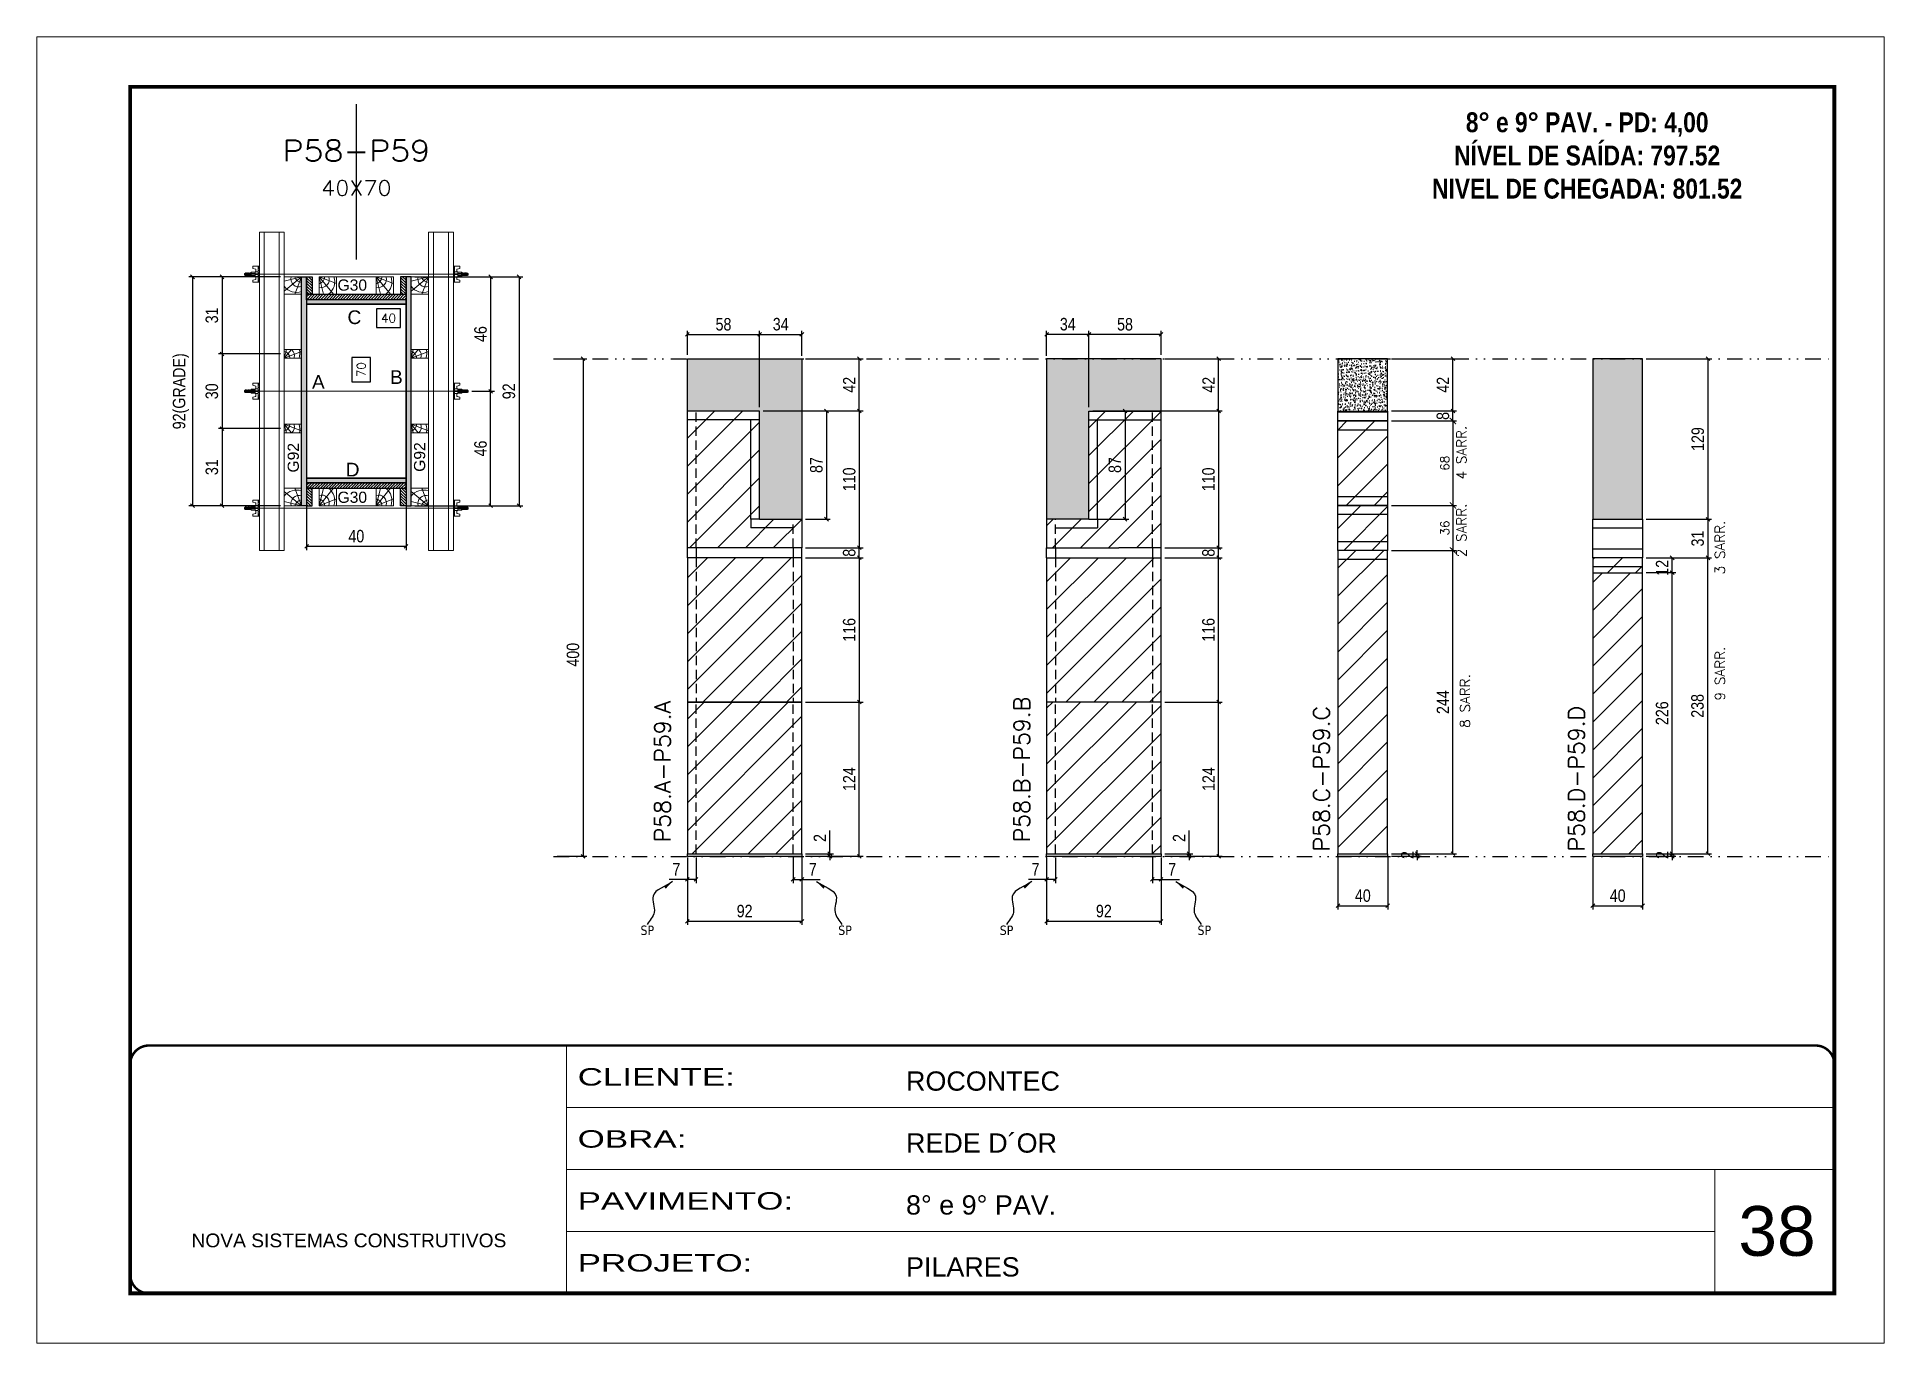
# Model space of a CAD drawing. Extents: x 28748 to 35002, y 14885 to 43501.
# Drawn here: x 30333 to 31818, y 32114 to 33164 of the extents above; entities that cross this region are included whole.
import ezdxf
from ezdxf.enums import TextEntityAlignment as Align

# ---------------------------------------------------------------- set-up
doc = ezdxf.new("R2010")
doc.units = 0
for name, pattern in [('CONTINUO', [0]), ('DASHED', [0.75, 0.5, -0.25]), ('DIVIDE2', [0.625, 0.25, -0.125, 0, -0.125, 0, -0.125]), ('HIDDEN', [0.375, 0.25, -0.125])]:
    doc.linetypes.add(name, pattern=pattern)
for name, color, linetype, lineweight in [('CARIMBO', 255, 'Continuous', 9), ('Folhas', 255, 'Continuous', 9), ('Hachura', 251, 'Continuous', 9), ('Madeira', 126, 'Continuous', 18), ('Perfil Metálico', 224, 'Continuous', 18), ('SARRAFO DE PRESSAO', 251, 'DASHED', 9), ('Texto Seção', 7, 'Continuous', 15)]:
    doc.layers.add(name, color=color, linetype=linetype, lineweight=lineweight)
for name, color, linetype in [('CHAPA', 1, 'Continuous'), ('COTA', 241, 'Continuous'), ('FUNDOS', 1, 'Continuous'), ('MEIO_PONT', 93, 'Continuous'), ('NOMENCLATURA', 7, 'Continuous'), ('Nível', 160, 'Continuous'), ('Painéis', 200, 'Continuous'), ('SARR_2.2x7', 40, 'Continuous'), ('SARRAFO', 251, 'Continuous'), ('Sarrafo de Pressão', 42, 'HIDDEN'), ('texto', 7, 'Continuous'), ('Texto de Titulo', 7, 'Continuous'), ('Texto Qtd Sarr', 242, 'Continuous'), ('TEXTO_GERAL', 7, 'Continuous')]:
    doc.layers.add(name, color=color, linetype=linetype)
doc.styles.add('ARIAL', font='arial.ttf')
doc.styles.add('COTA TECNICA', font='techl___.ttf', dxfattribs={"height": 10})
doc.styles.add('COTA TECNICA 2X', font='techl___.ttf', dxfattribs={"height": 10})
doc.styles.add('COTA TECNICA-50', font='techl___.ttf', dxfattribs={"height": 10})
doc.styles.add('REGUA-120', font='ROMANS.shx', dxfattribs={"height": 15})
doc.styles.add('ROMANC', font='techb___.ttf', dxfattribs={"height": 2.5})
doc.styles.add('ROMANS', font='romans.shx')
doc.styles.add('SANSSERIF', font='sas_____.pfb')
doc.styles.get("Standard").update_dxf_attribs({"font": 'arial.ttf'})
doc.styles.add('Tecnologia', font='')
doc.styles.get('Tecnologia').set_extended_font_data('Forgotten Futurist')
doc.dimstyles.new('COTA PAINEL-50', dxfattribs={"dimtxt": 10, "dimasz": 3, "dimexe": 3, "dimexo": 3, "dimgap": 3, "dimtad": 1, "dimdec": 1, "dimzin": 12, "dimdsep": 46, "dimtxsty": 'COTA TECNICA-50', "dimblk1": 'OBLIQUE', "dimblk2": 'OBLIQUE', "dimsah": 1, "dimcen": 0.9, "dimclrd": 4, "dimclre": 4, "dimclrt": 240, "dimadec": 1, "dimazin": 3, "dimtfac": 1, "dimtdec": 1, "dimtmove": 0, "dimatfit": 3, "dimfxl": 1, "dimtolj": 1, "dimtzin": 12, "dimarcsym": 0})
doc.dimstyles.new('Cota Paínel', dxfattribs={"dimtxt": 7, "dimasz": 5, "dimexe": 3, "dimexo": 3, "dimgap": 3, "dimtad": 1, "dimdec": 1, "dimzin": 12, "dimdsep": 46, "dimtxsty": 'ROMANS', "dimblk": 'ARCHTICK', "dimcen": 0, "dimclrd": 4, "dimclre": 4, "dimclrt": 1, "dimadec": 1, "dimazin": 3, "dimtfac": 1, "dimtdec": 1, "dimtmove": 0, "dimatfit": 3, "dimldrblk": 'OBLIQUE', "dimfxl": 1, "dimtolj": 1, "dimtzin": 12, "dimarcsym": 0})
doc.dimstyles.new('PAINEL', dxfattribs={"dimtxt": 10, "dimasz": 3, "dimexe": 3, "dimexo": 3, "dimgap": 3, "dimtad": 1, "dimdec": 1, "dimzin": 12, "dimdsep": 46, "dimtxsty": 'COTA TECNICA', "dimblk1": 'OBLIQUE', "dimblk2": 'OBLIQUE', "dimsah": 1, "dimcen": 0.9, "dimclrd": 4, "dimclre": 4, "dimclrt": 240, "dimadec": 1, "dimazin": 3, "dimtfac": 1, "dimtdec": 1, "dimtmove": 0, "dimatfit": 3, "dimfxl": 1, "dimtolj": 1, "dimtzin": 12, "dimarcsym": 0})
doc.dimstyles.new('SECAO PILAR', dxfattribs={"dimtxt": 10, "dimasz": 3, "dimexe": 3, "dimexo": 3, "dimgap": 3, "dimtad": 1, "dimdec": 1, "dimlfac": 0.5, "dimzin": 12, "dimdsep": 46, "dimtxsty": 'COTA TECNICA 2X', "dimblk1": 'OBLIQUE', "dimblk2": 'OBLIQUE', "dimsah": 1, "dimcen": 0.9, "dimclrd": 256, "dimclre": 256, "dimclrt": 256, "dimadec": 1, "dimazin": 3, "dimtfac": 1, "dimtdec": 1, "dimtmove": 0, "dimatfit": 3, "dimfxl": 1, "dimtolj": 1, "dimtzin": 12, "dimarcsym": 0})
doc.dimstyles.new('SECÇÃO 2', dxfattribs={"dimtxt": 7, "dimasz": 6, "dimexe": 0.18, "dimexo": 2, "dimgap": -4, "dimtad": 3, "dimdec": 1, "dimlfac": 0.5, "dimzin": 12, "dimdsep": 46, "dimtxsty": 'ROMANS', "dimblk": 'ARCHTICK', "dimcen": 0.09, "dimse1": 1, "dimse2": 1, "dimsd1": 1, "dimsd2": 1, "dimclrd": 180, "dimclre": 5, "dimclrt": 1, "dimadec": 0, "dimazin": 3, "dimtfac": 1, "dimtdec": 1, "dimtofl": 0, "dimtmove": 0, "dimatfit": 3, "dimldrblk": 'ARCHTICK', "dimfxl": 1, "dimtolj": 1, "dimtzin": 0, "dimarcsym": 0})
doc.dimstyles.get("Standard").update_dxf_attribs({"dimtxt": 0.18, "dimasz": 0.18, "dimexe": 0.18, "dimexo": 0.0625, "dimgap": 0.09, "dimtad": 0, "dimtih": 1, "dimtoh": 1, "dimdec": 4, "dimzin": 0, "dimdsep": 46, "dimtxsty": 'Standard', "dimcen": 0.09, "dimadec": 0, "dimazin": 0, "dimtfac": 1, "dimtdec": 4, "dimtofl": 0, "dimtmove": 0, "dimatfit": 3, "dimfxl": 1, "dimtolj": 1, "dimtzin": 0, "dimarcsym": 0})
pattern_1 = [(45, (1585, 0), (-11.22532, 11.22532), [])]

msp = doc.modelspace()

# ---------------------------------------------------------------- texts
at = {"layer": 'CARIMBO', "style": 'ARIAL'}
msp.add_text('38', height=40, dxfattribs=at).set_placement((31701.2, 32183.71))
at = {"layer": 'NOMENCLATURA', "color": 2, "insert": (31579.67, 33129.63), "char_height": 16, "attachment_point": 2, "style": 'ROMANC'}
msp.add_mtext_dynamic_manual_height_columns('\\P8° e 9° PAV. - PD: 4,00\\PNÍVEL DE SAÍDA: 797.52\\PNIVEL DE CHEGADA: 801.52', width=300.2766, gutter_width=1, heights=[0], dxfattribs=at)
at = {"layer": 'texto', "color": 0, "char_height": 7.5, "attachment_point": 5}
for insert in [(30824.01, 32445.36), (30983.04, 32445.36), (31112.85, 32445.36), (31271.88, 32445.36)]:
    msp.add_mtext('{\\fTahoma|b0|i0|c0|p34;\\C4;SP}', dxfattribs=dict(at, insert=insert))
at = {"layer": 'Texto Seção', "linetype": 'Continuous', "style": 'ROMANS'}
for s, p in [('4 SARR.', (31482.55, 32807.75)), ('2 SARR.', (31482.55, 32745.27)), ('3 SARR.', (31690.36, 32731.51)), ('9 SARR.', (31690.36, 32630.13)), ('8 SARR.', (31485.43, 32608.09))]:
    msp.add_text(s, height=8, rotation=90, dxfattribs=at).set_placement(p)
at = {"layer": 'Texto Seção', "char_height": 13, "width": 285.3299, "attachment_point": 7, "rotation": 90, "style": 'REGUA-120'}
for s, insert in [('P58.A-P59.A', (30842.79, 32516.1)), ('P58.B-P59.B', (31131.63, 32516.1)), ('P58.C-P59.C', (31372.61, 32508.78)), ('P58.D-P59.D', (31577.54, 32508.78))]:
    msp.add_mtext(s, dxfattribs=dict(at, insert=insert))
at = {"layer": 'TEXTO_GERAL', "style": 'ARIAL'}
for s, p in [('C', (30588.55, 32938.25)), ('B', (30622.31, 32890.11)), ('A', (30559.59, 32886.19)), ('D', (30587.14, 32815.75))]:
    msp.add_text(s, height=11, dxfattribs=at).set_placement(p, align=Align.MIDDLE_CENTER)
at = {"layer": 'TEXTO_GERAL', "color": 0, "linetype": 'Continuous', "style": 'SANSSERIF'}
for p in [(30539.41, 32813.41), (30640.97, 32813.96)]:
    msp.add_text('G92', height=9, rotation=90, dxfattribs=at).set_placement(p, align=Align.MIDDLE_LEFT)
at = {"layer": 'TEXTO_GERAL', "color": 0, "linetype": 'Continuous', "char_height": 9, "width": 285.3299, "style": 'SANSSERIF'}
for insert, attachment_point in [((30574.99, 32968.6), 1), ((30574.99, 32788.89), 7)]:
    msp.add_mtext('G30', dxfattribs=dict(at, insert=insert, attachment_point=attachment_point))

# ---------------------------------------------------------------- blocks, each defined once
blk = doc.blocks.new('9999999999')
at = {"color": 30, "linetype": 'CONTINUO'}
for p, q in [((98564.6, 34230.2), (98564.6, 34429.4)), ((98564.6, 34379.6), (99584, 34379.6)), ((98564.6, 34329.8), (99488, 34329.8)), ((99584, 34329.8), (99488, 34329.8)), ((99488, 34329.8), (99488, 34230.2)), ((98564.6, 34280), (99488, 34280))]:
    blk.add_line(p, q, dxfattribs=at)
at = {"color": 30, "linetype": 'CONTINUO', "const_width": 2}
blk.add_lwpolyline([(99584, 34230.2), (99584, 34414.4, 0.414214), (99569, 34429.4), (98229, 34429.4, 0.414214), (98214, 34414.4), (98214, 34245.2, 0.414214), (98229, 34230.2), (99584, 34230.2)], format="xyb", dxfattribs=at)
at = {"layer": 'Folhas'}
blk.add_lwpolyline([(98139, 34190.2), (99624, 34190.2), (99624, 35240.2), (98139, 35240.2)], close=True, dxfattribs=at)
at = {"layer": 'Folhas', "color": 30, "const_width": 3}
blk.add_lwpolyline([(98214, 34230.2), (99584, 34230.2), (99584, 35200.2), (98214, 35200.2)], close=True, dxfattribs=at)
at = {"color": 7, "linetype": 'Continuous', "ltscale": 5, "style": 'ARIAL'}
for s, height, p in [('ROCONTEC', 15.48, (98837.7, 34393.1)), ('REDE D´OR', 15.48, (98837.7, 34343.3)), ('8° e 9° PAV.', 15.483, (98837.7, 34293.5)), ('NOVA SISTEMAS CONSTRUTIVOS', 11.059, (98263.2, 34267.2)), ('PILARES', 15.48, (98837.7, 34243.7))]:
    blk.add_text(s, height=height, dxfattribs=at).set_placement(p)
at = {"layer": 'Folhas', "color": 7, "style": 'Tecnologia', "width": 1.5}
for s, p in [('CLIENTE:', (98573.7, 34397.2)), ('OBRA:', (98573.7, 34347.3)), ('PAVIMENTO:', (98573.7, 34297.5)), ('PROJETO:', (98573.7, 34247.7))]:
    blk.add_text(s, height=14, dxfattribs=at).set_placement(p)
blk = doc.blocks.new('titulo1')
at = {"layer": 'Defpoints', "color": 252, "linetype": 'HIDDEN', "ltscale": 2}
blk.add_line((0, 0), (0, 125), dxfattribs=at)
at = {"layer": 'Defpoints', "style": 'ROMANS', "oblique": 15}
blk.add_attdef('FOLHA', text='', height=10, dxfattribs=at).set_placement((0, 15.6), align=Align.MIDDLE_CENTER)
at = {"layer": 'Texto Qtd Sarr', "color": 3, "style": 'ROMANS', "oblique": 15}
for tag, height, p in [('TITULO', 17, (0, 71.4)), ('SEÇÃO', 12, (0, 41.5))]:
    blk.add_attdef(tag, text='', height=height, dxfattribs=at).set_placement(p, align=Align.MIDDLE_CENTER)
blk = doc.blocks.new('_Oblique')
at = {"color": 0, "linetype": 'ByBlock', "lineweight": -2}
blk.add_line((-0.5, -0.5), (0.5, 0.5), dxfattribs=at)
blk = doc.blocks.new('*D2667')
at = {"layer": 'COTA', "color": 4, "linetype": 'ByBlock', "lineweight": -2, "transparency": 16777216}
for p, q in [((30751.6, 32904.9), (30775.4, 32904.9)), ((30772.4, 32904.9), (30772.4, 32504.9)), ((30751.6, 32504.9), (30775.4, 32504.9))]:
    blk.add_line(p, q, dxfattribs=at)
at = {"layer": 'Defpoints', "color": 0, "linetype": 'ByBlock', "transparency": 16777216}
for p in [(30748.6, 32904.9), (30748.6, 32504.9), (30772.4, 32504.9)]:
    blk.add_point(p, dxfattribs=at)
at = {"layer": 'COTA', "color": 4, "linetype": 'ByBlock', "lineweight": -2, "transparency": 16777216, "xscale": 3, "yscale": 3, "zscale": 3}
for p, rotation in [((30772.4, 32904.9), 90), ((30772.4, 32504.9), 270)]:
    blk.add_blockref('_Oblique', p, dxfattribs=dict(at, rotation=rotation))
at = {"layer": 'COTA', "color": 240, "linetype": 'ByBlock', "transparency": 16777216, "insert": (30764.3, 32666.9), "char_height": 10, "attachment_point": 5, "rotation": 90, "style": 'COTA TECNICA'}
blk.add_mtext('\\A1;400', dxfattribs=at)
blk = doc.blocks.new('*D2668')
at = {"layer": 'COTA', "color": 4, "lineweight": -2, "transparency": 16777216}
for p, q in [((30856.3, 32503.9), (30856.3, 32449.7)), ((30948.3, 32503.9), (30948.3, 32449.7)), ((30856.3, 32452.7), (30948.3, 32452.7))]:
    blk.add_line(p, q, dxfattribs=at)
at = {"layer": 'Defpoints', "color": 0, "transparency": 16777216}
for p in [(30856.3, 32506.9), (30948.3, 32506.9), (30948.3, 32452.7)]:
    blk.add_point(p, dxfattribs=at)
at = {"layer": 'COTA', "color": 4, "lineweight": -2, "transparency": 16777216, "xscale": 3, "yscale": 3, "zscale": 3, "rotation": 180}
blk.add_blockref('_Oblique', (30856.3, 32452.7), dxfattribs=at)
at = {"layer": 'COTA', "color": 4, "lineweight": -2, "transparency": 16777216, "xscale": 3, "yscale": 3, "zscale": 3}
blk.add_blockref('_Oblique', (30948.3, 32452.7), dxfattribs=at)
at = {"layer": 'COTA', "color": 240, "transparency": 16777216, "insert": (30902.3, 32460.8), "char_height": 10, "attachment_point": 5, "style": 'COTA TECNICA'}
blk.add_mtext('\\A1;92', dxfattribs=at)
blk = doc.blocks.new('*D2669')
at = {"layer": 'COTA', "color": 4, "lineweight": -2, "transparency": 16777216}
for p, q in [((30951.3, 32628.9), (30997.5, 32628.9)), ((30994.5, 32504.9), (30994.5, 32628.9)), ((30951.3, 32504.9), (30997.5, 32504.9))]:
    blk.add_line(p, q, dxfattribs=at)
at = {"layer": 'Defpoints', "color": 0, "transparency": 16777216}
for p in [(30948.3, 32628.9), (30994.5, 32628.9), (30948.3, 32504.9)]:
    blk.add_point(p, dxfattribs=at)
at = {"layer": 'COTA', "color": 4, "lineweight": -2, "transparency": 16777216, "xscale": 3, "yscale": 3, "zscale": 3}
for p, rotation in [((30994.5, 32628.9), 90), ((30994.5, 32504.9), 270)]:
    blk.add_blockref('_Oblique', p, dxfattribs=dict(at, rotation=rotation))
at = {"layer": 'COTA', "color": 240, "transparency": 16777216, "insert": (30986.4, 32566.9), "char_height": 10, "attachment_point": 5, "rotation": 90, "style": 'COTA TECNICA-50'}
blk.add_mtext('\\A1;124', dxfattribs=at)
blk = doc.blocks.new('*D2670')
at = {"layer": 'COTA', "color": 4, "lineweight": -2, "transparency": 16777216}
for p, q in [((30970.8, 32506.9), (30970.8, 32525.7)), ((30951.3, 32506.9), (30973.8, 32506.9)), ((30970.8, 32504.9), (30970.8, 32506.9)), ((30951.3, 32504.9), (30973.8, 32504.9)), ((30970.8, 32504.9), (30970.8, 32501.9))]:
    blk.add_line(p, q, dxfattribs=at)
at = {"layer": 'Defpoints', "color": 0, "transparency": 16777216}
for p in [(30948.3, 32506.9), (30948.3, 32504.9), (30970.8, 32504.9)]:
    blk.add_point(p, dxfattribs=at)
at = {"layer": 'COTA', "color": 4, "lineweight": -2, "transparency": 16777216, "xscale": 3, "yscale": 3, "zscale": 3}
for p, rotation in [((30970.8, 32506.9), 270), ((30970.8, 32504.9), 90)]:
    blk.add_blockref('_Oblique', p, dxfattribs=dict(at, rotation=rotation))
at = {"layer": 'COTA', "color": 240, "transparency": 16777216, "insert": (30962.8, 32519.6), "char_height": 10, "attachment_point": 5, "rotation": 90, "style": 'COTA TECNICA-50'}
blk.add_mtext('\\A1;2', dxfattribs=at)
blk = doc.blocks.new('*D2671')
at = {"layer": 'COTA', "color": 4, "lineweight": -2, "transparency": 16777216}
for p, q in [((30856.3, 32501.9), (30856.3, 32483.3)), ((30863.3, 32503.9), (30863.3, 32483.3)), ((30856.3, 32486.3), (30841.5, 32486.3)), ((30863.3, 32486.3), (30856.3, 32486.3))]:
    blk.add_line(p, q, dxfattribs=at)
at = {"layer": 'Defpoints', "color": 0, "transparency": 16777216}
for p in [(30863.3, 32506.9), (30856.3, 32504.9), (30856.3, 32486.3)]:
    blk.add_point(p, dxfattribs=at)
at = {"layer": 'COTA', "color": 4, "lineweight": -2, "transparency": 16777216, "xscale": 3, "yscale": 3, "zscale": 3, "rotation": 180}
blk.add_blockref('_Oblique', (30856.3, 32486.3), dxfattribs=at)
at = {"layer": 'COTA', "color": 4, "lineweight": -2, "transparency": 16777216, "xscale": 3, "yscale": 3, "zscale": 3}
blk.add_blockref('_Oblique', (30863.3, 32486.3), dxfattribs=at)
at = {"layer": 'COTA', "color": 240, "transparency": 16777216, "insert": (30847.4, 32494.4), "char_height": 10, "attachment_point": 5, "style": 'COTA TECNICA-50'}
blk.add_mtext('\\A1;7', dxfattribs=at)
blk = doc.blocks.new('*D2672')
at = {"layer": 'COTA', "color": 4, "lineweight": -2, "transparency": 16777216}
for p, q in [((30941.3, 32503.9), (30941.3, 32483.3)), ((30948.3, 32501.9), (30948.3, 32483.3)), ((30941.3, 32486.3), (30948.3, 32486.3)), ((30948.3, 32486.3), (30963, 32486.3))]:
    blk.add_line(p, q, dxfattribs=at)
at = {"layer": 'Defpoints', "color": 0, "transparency": 16777216}
for p in [(30941.3, 32506.9), (30948.3, 32504.9), (30948.3, 32486.3)]:
    blk.add_point(p, dxfattribs=at)
at = {"layer": 'COTA', "color": 4, "lineweight": -2, "transparency": 16777216, "xscale": 3, "yscale": 3, "zscale": 3, "rotation": 180}
blk.add_blockref('_Oblique', (30941.3, 32486.3), dxfattribs=at)
at = {"layer": 'COTA', "color": 4, "lineweight": -2, "transparency": 16777216, "xscale": 3, "yscale": 3, "zscale": 3}
blk.add_blockref('_Oblique', (30948.3, 32486.3), dxfattribs=at)
at = {"layer": 'COTA', "color": 240, "transparency": 16777216, "insert": (30957.1, 32494.4), "char_height": 10, "attachment_point": 5, "style": 'COTA TECNICA-50'}
blk.add_mtext('\\A1;7', dxfattribs=at)
blk = doc.blocks.new('*D2673')
at = {"layer": 'COTA', "color": 4, "lineweight": -2, "transparency": 16777216}
for p, q in [((31627.2, 32744.8), (31679.7, 32744.8)), ((31676.7, 32506.9), (31676.7, 32744.8)), ((31627.2, 32506.9), (31679.7, 32506.9))]:
    blk.add_line(p, q, dxfattribs=at)
at = {"layer": 'Defpoints', "color": 0, "transparency": 16777216}
for p in [(31624.2, 32744.8), (31676.7, 32744.8), (31624.2, 32506.9)]:
    blk.add_point(p, dxfattribs=at)
at = {"layer": 'COTA', "color": 4, "lineweight": -2, "transparency": 16777216, "xscale": 3, "yscale": 3, "zscale": 3}
for p, rotation in [((31676.7, 32744.8), 90), ((31676.7, 32506.9), 270)]:
    blk.add_blockref('_Oblique', p, dxfattribs=dict(at, rotation=rotation))
at = {"layer": 'COTA', "color": 240, "transparency": 16777216, "insert": (31668.4, 32625.8), "char_height": 10, "attachment_point": 5, "rotation": 90, "style": 'COTA TECNICA'}
blk.add_mtext('\\A1;238', dxfattribs=at)
blk = doc.blocks.new('*D2674')
at = {"layer": 'COTA', "color": 4, "lineweight": -2, "transparency": 16777216}
for p, q in [((31584.2, 32503.9), (31584.2, 32462.1)), ((31624.2, 32503.9), (31624.2, 32462.1)), ((31584.2, 32465.1), (31624.2, 32465.1))]:
    blk.add_line(p, q, dxfattribs=at)
at = {"layer": 'Defpoints', "color": 0, "transparency": 16777216}
for p in [(31584.2, 32506.9), (31624.2, 32506.9), (31624.2, 32465.1)]:
    blk.add_point(p, dxfattribs=at)
at = {"layer": 'COTA', "color": 4, "lineweight": -2, "transparency": 16777216, "xscale": 3, "yscale": 3, "zscale": 3, "rotation": 180}
blk.add_blockref('_Oblique', (31584.2, 32465.1), dxfattribs=at)
at = {"layer": 'COTA', "color": 4, "lineweight": -2, "transparency": 16777216, "xscale": 3, "yscale": 3, "zscale": 3}
blk.add_blockref('_Oblique', (31624.2, 32465.1), dxfattribs=at)
at = {"layer": 'COTA', "color": 240, "transparency": 16777216, "insert": (31604.2, 32473.2), "char_height": 10, "attachment_point": 5, "style": 'COTA TECNICA'}
blk.add_mtext('\\A1;40', dxfattribs=at)
blk = doc.blocks.new('*D2675')
at = {"layer": 'COTA', "color": 4, "lineweight": -2, "transparency": 16777216}
for p, q in [((31627.2, 32506.9), (31651, 32506.9)), ((31648, 32506.9), (31648, 32509.9)), ((31648, 32504.9), (31648, 32506.9)), ((31627.2, 32504.9), (31651, 32504.9)), ((31648, 32504.9), (31648, 32501.9))]:
    blk.add_line(p, q, dxfattribs=at)
at = {"layer": 'Defpoints', "color": 0, "transparency": 16777216}
for p in [(31624.2, 32506.9), (31648, 32506.9), (31624.2, 32504.9)]:
    blk.add_point(p, dxfattribs=at)
at = {"layer": 'COTA', "color": 4, "lineweight": -2, "transparency": 16777216, "xscale": 3, "yscale": 3, "zscale": 3}
for p, rotation in [((31648, 32506.9), 270), ((31648, 32504.9), 90)]:
    blk.add_blockref('_Oblique', p, dxfattribs=dict(at, rotation=rotation))
at = {"layer": 'COTA', "color": 240, "transparency": 16777216, "insert": (31640, 32505.9), "char_height": 10, "attachment_point": 5, "rotation": 90, "style": 'COTA TECNICA-50'}
blk.add_mtext('\\A1;2', dxfattribs=at)
blk = doc.blocks.new('*D2676')
at = {"layer": 'COTA', "color": 180, "lineweight": -2, "transparency": 16777216}
for p, q in [((30601.6, 32905.8), (30586.6, 32905.8)), ((30586.6, 32905.8), (30586.6, 32886.4)), ((30601.6, 32886.4), (30601.6, 32905.8)), ((30586.6, 32886.4), (30601.6, 32886.4))]:
    blk.add_line(p, q, dxfattribs=at)
at = {"layer": 'Defpoints', "color": 0, "transparency": 16777216}
for p in [(30550.1, 32948.7), (30550.1, 32808.7), (30605.6, 32808.7)]:
    blk.add_point(p, dxfattribs=at)
at = {"layer": 'COTA', "color": 1, "transparency": 16777216, "insert": (30594.1, 32896.1), "char_height": 7, "attachment_point": 5, "rotation": 90, "style": 'ROMANS'}
blk.add_mtext('\\A1;70', dxfattribs=at)
blk = doc.blocks.new('_ArchTick')
at = {"color": 0, "linetype": 'ByBlock', "const_width": 0.15}
blk.add_lwpolyline([(-0.5, -0.5), (0.5, 0.5)], dxfattribs=at)
blk = doc.blocks.new('*D2677')
at = {"layer": 'COTA', "lineweight": -2, "transparency": 16777216}
for p, q in [((30637.1, 32970.7), (30723.9, 32970.7)), ((30720.9, 32970.7), (30720.9, 32786.7)), ((30637.1, 32786.7), (30723.9, 32786.7))]:
    blk.add_line(p, q, dxfattribs=at)
at = {"layer": 'Defpoints', "color": 0, "transparency": 16777216}
for p in [(30634.1, 32970.7), (30634.1, 32786.7), (30720.9, 32786.7)]:
    blk.add_point(p, dxfattribs=at)
at = {"layer": 'COTA', "lineweight": -2, "transparency": 16777216, "xscale": 3, "yscale": 3, "zscale": 3}
for p, rotation in [((30720.9, 32970.7), 90), ((30720.9, 32786.7), 270)]:
    blk.add_blockref('_Oblique', p, dxfattribs=dict(at, rotation=rotation))
at = {"layer": 'COTA', "transparency": 16777216, "insert": (30712.8, 32878.7), "char_height": 10, "attachment_point": 5, "rotation": 90, "style": 'COTA TECNICA 2X'}
blk.add_mtext('\\A1;92', dxfattribs=at)
blk = doc.blocks.new('*D2678')
at = {"layer": 'COTA', "lineweight": -2, "transparency": 16777216}
for p, q in [((30671.1, 32970.7), (30701.1, 32970.7)), ((30698.1, 32970.7), (30698.1, 32878.7)), ((30682.9, 32878.7), (30701.1, 32878.7))]:
    blk.add_line(p, q, dxfattribs=at)
at = {"layer": 'Defpoints', "color": 0, "transparency": 16777216}
for p in [(30668.1, 32970.7), (30679.9, 32878.7), (30698.1, 32878.7)]:
    blk.add_point(p, dxfattribs=at)
at = {"layer": 'COTA', "lineweight": -2, "transparency": 16777216, "xscale": 3, "yscale": 3, "zscale": 3}
for p, rotation in [((30698.1, 32970.7), 90), ((30698.1, 32878.7), 270)]:
    blk.add_blockref('_Oblique', p, dxfattribs=dict(at, rotation=rotation))
at = {"layer": 'COTA', "transparency": 16777216, "insert": (30690, 32924.7), "char_height": 10, "attachment_point": 5, "rotation": 90, "style": 'COTA TECNICA 2X'}
blk.add_mtext('\\A1;46', dxfattribs=at)
blk = doc.blocks.new('*D2679')
at = {"layer": 'COTA', "lineweight": -2, "transparency": 16777216}
for p, q in [((30682.9, 32878.7), (30701.1, 32878.7)), ((30698.1, 32786.7), (30698.1, 32878.7)), ((30671.1, 32786.7), (30701.1, 32786.7))]:
    blk.add_line(p, q, dxfattribs=at)
at = {"layer": 'Defpoints', "color": 0, "transparency": 16777216}
for p in [(30679.9, 32878.7), (30698.1, 32878.7), (30668.1, 32786.7)]:
    blk.add_point(p, dxfattribs=at)
at = {"layer": 'COTA', "lineweight": -2, "transparency": 16777216, "xscale": 3, "yscale": 3, "zscale": 3}
for p, rotation in [((30698.1, 32878.7), 90), ((30698.1, 32786.7), 270)]:
    blk.add_blockref('_Oblique', p, dxfattribs=dict(at, rotation=rotation))
at = {"layer": 'COTA', "transparency": 16777216, "insert": (30690, 32832.7), "char_height": 10, "attachment_point": 5, "rotation": 90, "style": 'COTA TECNICA 2X'}
blk.add_mtext('\\A1;46', dxfattribs=at)
blk = doc.blocks.new('*D2680')
at = {"layer": 'COTA', "color": 180, "lineweight": -2, "transparency": 16777216}
for p, q in [((30625.6, 32945), (30606.3, 32945)), ((30606.3, 32945), (30606.3, 32930)), ((30625.6, 32930), (30625.6, 32945)), ((30606.3, 32930), (30625.6, 32930))]:
    blk.add_line(p, q, dxfattribs=at)
at = {"layer": 'Defpoints', "color": 0, "transparency": 16777216}
for p in [(30550.1, 32948.7), (30630.1, 32948.7), (30630.1, 32926)]:
    blk.add_point(p, dxfattribs=at)
at = {"layer": 'COTA', "color": 1, "transparency": 16777216, "insert": (30616, 32937.5), "char_height": 7, "attachment_point": 5, "style": 'ROMANS'}
blk.add_mtext('\\A1;40', dxfattribs=at)
blk = doc.blocks.new('PONTALETE')
at = {"layer": 'Madeira'}
for q in [(2.71, 7), (7, 5.76), (7, 1.74)]:
    blk.add_line((0, 0), q, dxfattribs=at)
blk.add_lwpolyline([(0, 0), (7, 0), (7, 7), (0, 7)], close=True, dxfattribs=at)
for centre, radius, start, end in [((2.04, 0.06), 6.23, 37.28179, 109.09128), ((1.09, 0.9), 3.19, 343.60304, 109.98471), ((-0.21, -0.78), 3.09, 14.63219, 86.0383)]:
    blk.add_arc(centre, radius, start, end, dxfattribs=at)
blk = doc.blocks.new('*D2681')
at = {"layer": 'COTA', "lineweight": -2, "transparency": 16777216}
for p, q in [((30529.1, 32970.7), (30455.4, 32970.7)), ((30458.4, 32970.7), (30458.4, 32786.7)), ((30529.1, 32786.7), (30455.4, 32786.7))]:
    blk.add_line(p, q, dxfattribs=at)
at = {"layer": 'Defpoints', "color": 0, "transparency": 16777216}
for p in [(30532.1, 32970.7), (30458.4, 32786.7), (30532.1, 32786.7)]:
    blk.add_point(p, dxfattribs=at)
at = {"layer": 'COTA', "lineweight": -2, "transparency": 16777216, "xscale": 3, "yscale": 3, "zscale": 3}
for p, rotation in [((30458.4, 32970.7), 90), ((30458.4, 32786.7), 270)]:
    blk.add_blockref('_Oblique', p, dxfattribs=dict(at, rotation=rotation))
at = {"layer": 'COTA', "transparency": 16777216, "insert": (30449.1, 32878.7), "char_height": 10, "attachment_point": 5, "rotation": 90, "style": 'COTA TECNICA 2X'}
blk.add_mtext('\\A1;92(GRADE)', dxfattribs=at)
blk = doc.blocks.new('MEIO PONTALETE')
at = {"layer": 'Madeira'}
for q in [(2.71, 7), (3.5, 2.88), (3.5, 0.87)]:
    blk.add_line((0, 0), q, dxfattribs=at)
blk.add_lwpolyline([(0, 0), (3.5, 0), (3.5, 7), (0, 7)], close=True, dxfattribs=at)
for centre, radius, start, end in [((2.04, 0.06), 6.23, 76.44987, 109.09128), ((1.09, 0.9), 3.19, 40.90626, 109.98471), ((-0.21, -0.78), 3.09, 14.63219, 86.0383)]:
    blk.add_arc(centre, radius, start, end, dxfattribs=at)
blk = doc.blocks.new('*D2682')
at = {"layer": 'COTA', "lineweight": -2, "transparency": 16777216}
for p, q in [((30529.1, 32848.7), (30479.2, 32848.7)), ((30482.2, 32848.7), (30482.2, 32786.7)), ((30529.1, 32786.7), (30479.2, 32786.7))]:
    blk.add_line(p, q, dxfattribs=at)
at = {"layer": 'Defpoints', "color": 0, "transparency": 16777216}
for p in [(30532.1, 32848.7), (30482.2, 32786.7), (30532.1, 32786.7)]:
    blk.add_point(p, dxfattribs=at)
at = {"layer": 'COTA', "lineweight": -2, "transparency": 16777216, "xscale": 3, "yscale": 3, "zscale": 3}
for p, rotation in [((30482.2, 32848.7), 90), ((30482.2, 32786.7), 270)]:
    blk.add_blockref('_Oblique', p, dxfattribs=dict(at, rotation=rotation))
at = {"layer": 'COTA', "transparency": 16777216, "insert": (30474, 32817.7), "char_height": 10, "attachment_point": 5, "rotation": 90, "style": 'COTA TECNICA 2X'}
blk.add_mtext('\\A1;31', dxfattribs=at)
blk = doc.blocks.new('C')
at = {"layer": 'Hachura', "color": 0}
for p, q in [((0, 3.22), (0, -3.22)), ((0.45, 3.22), (0, 3.22)), ((0.46, 3.16), (0, 3.16)), ((0.46, 3.05), (0, 3.05)), ((0.46, 2.88), (0, 2.88)), ((0, 2.75), (0, -1.16)), ((0.46, 2.65), (0, 2.65)), ((0.46, 2.23), (0, 2.23)), ((0.46, 1.51), (0, 1.51)), ((0.39, 0.49), (0.17, 0.49)), ((0.45, -3.23), (0.45, 3.22)), ((0.45, 3.22), (2.58, 3.22)), ((1.74, 0.97), (0.45, 0.97)), ((1.45, 0.1), (0.45, 0.1)), ((1.35, 1.94), (1.35, 0.96)), ((2.58, 2.39), (1.47, 2.09)), ((1.74, -0.97), (1.74, 0.97)), ((1.74, 0.97), (1.74, 0.84)), ((1.74, 0.97), (1.74, 0.84)), ((1.74, 0.84), (3.35, 0.84)), ((3.35, 0.45), (1.74, 0.45)), ((2.58, 3.22), (2.58, 2.39)), ((3.32, 0.84), (3.32, -0.84)), ((3.35, 0.84), (3.35, -0.84)), ((3.68, 0.45), (3.35, 0.45)), ((3.84, -0.52), (3.35, 0.45)), ((3.35, 0.06), (3.67, -0.57)), ((3.68, 0.45), (4.16, -0.52)), ((3.72, 0.5), (4.25, -0.57)), ((4.37, -0.55), (3.83, 0.53)), ((4.15, 0.45), (3.93, 0.45)), ((4.42, -0.52), (3.93, 0.45)), ((4.15, 0.45), (4.26, 0.45)), ((4.26, 0.45), (4.74, -0.52)), ((4.3, 0.5), (4.83, -0.57)), ((4.95, -0.55), (4.41, 0.53)), ((4.51, 0.45), (4.84, 0.45)), ((5, -0.52), (4.51, 0.45)), ((4.84, 0.45), (5.32, -0.52)), ((4.88, 0.5), (5.41, -0.57)), ((5.53, -0.55), (4.99, 0.53)), ((5.58, -0.52), (5.09, 0.45)), ((5.42, 0.45), (5.09, 0.45)), ((5.58, -0.52), (5.09, 0.45)), ((5.42, 0.45), (5.74, -0.19)), ((5.46, 0.5), (5.74, -0.07)), ((5.74, 0.19), (5.57, 0.53)), ((5.74, 0.32), (5.68, 0.45)), ((5.68, 0.45), (5.74, 0.45)), ((5.74, 0.45), (5.9, 0.29)), ((5.74, 0.45), (5.74, -0.52)), ((5.9, -0.36), (5.9, 0.29)), ((0.45, 0), (0, 0)), ((0.46, -1.52), (0, -1.52)), ((0.46, -2.23), (0, -2.23)), ((0.46, -2.65), (0, -2.65)), ((0.46, -2.88), (0, -2.88)), ((0.46, -3.05), (0, -3.05)), ((0.46, -3.16), (0, -3.16)), ((0, -3.22), (2.57, -3.22)), ((0.08, -0.48), (0.29, -0.48)), ((0.29, -0.48), (0.4, -0.48)), ((0.45, 0), (0.45, -0.97)), ((0.45, -0.16), (1.45, -0.16)), ((0.45, -0.65), (0.45, -0.32)), ((0.45, -3.23), (0.45, -0.65)), ((0.45, -0.97), (1.74, -0.97)), ((1.35, -1.94), (1.35, -0.97)), ((2.58, -2.39), (1.47, -2.1)), ((3.35, -0.32), (1.74, -0.32)), ((3.35, -0.84), (1.74, -0.84)), ((2.58, -3.23), (2.58, -2.39)), ((3.35, -0.07), (3.58, -0.52)), ((3.35, -0.52), (3.58, -0.52)), ((3.84, -0.52), (4.16, -0.52)), ((4.42, -0.52), (4.74, -0.52)), ((4.63, -0.52), (4.74, -0.52)), ((5, -0.52), (5.32, -0.52)), ((5.58, -0.52), (5.74, -0.52)), ((5.74, -0.52), (5.9, -0.36)), ((5.74, -0.52), (5.74, -0.52))]:
    blk.add_line(p, q, dxfattribs=at)
for centre, radius, start, end in [((1.52, 1.94), 0.161, 104.74356, 180), ((1.44, -0.03), 0.129, 272.69497, 87.30503), ((3.81, 0.39), 0.143, 25.56881, 154.43119), ((4.39, 0.39), 0.143, 25.56881, 154.43119), ((4.97, 0.39), 0.143, 25.56881, 154.43119), ((5.55, 0.39), 0.143, 25.56881, 154.43119), ((0.17, -0.37), 0.174, 221.74404, 317.85924), ((1.52, -1.94), 0.161, 180, 255.25644), ((3.71, -0.4), 0.174, 222.14076, 318.25596), ((4.29, -0.4), 0.174, 222.14076, 318.25596), ((4.87, -0.4), 0.174, 222.14076, 318.25596), ((5.45, -0.4), 0.174, 222.14076, 318.25596), ((5.61, -0.4), 0.174, 317.85924, 318.25596)]:
    blk.add_arc(centre, radius, start, end, dxfattribs=at)
blk = doc.blocks.new('*D2656')
at = {"layer": 'COTA', "lineweight": -2, "transparency": 16777216}
for p, q in [((30529.1, 32970.7), (30479.2, 32970.7)), ((30482.2, 32970.7), (30482.2, 32908.7)), ((30529.1, 32908.7), (30479.2, 32908.7))]:
    blk.add_line(p, q, dxfattribs=at)
at = {"layer": 'Defpoints', "color": 0, "transparency": 16777216}
for p in [(30532.1, 32970.7), (30482.2, 32908.7), (30532.1, 32908.7)]:
    blk.add_point(p, dxfattribs=at)
at = {"layer": 'COTA', "lineweight": -2, "transparency": 16777216, "xscale": 3, "yscale": 3, "zscale": 3}
for p, rotation in [((30482.2, 32970.7), 90), ((30482.2, 32908.7), 270)]:
    blk.add_blockref('_Oblique', p, dxfattribs=dict(at, rotation=rotation))
at = {"layer": 'COTA', "transparency": 16777216, "insert": (30474, 32939.7), "char_height": 10, "attachment_point": 5, "rotation": 90, "style": 'COTA TECNICA 2X'}
blk.add_mtext('\\A1;31', dxfattribs=at)
blk = doc.blocks.new('*D2657')
at = {"layer": 'COTA', "lineweight": -2, "transparency": 16777216}
for p, q in [((30529.1, 32908.7), (30479.2, 32908.7)), ((30482.2, 32908.7), (30482.2, 32848.7)), ((30529.1, 32848.7), (30479.2, 32848.7))]:
    blk.add_line(p, q, dxfattribs=at)
at = {"layer": 'Defpoints', "color": 0, "transparency": 16777216}
for p in [(30532.1, 32908.7), (30482.2, 32848.7), (30532.1, 32848.7)]:
    blk.add_point(p, dxfattribs=at)
at = {"layer": 'COTA', "lineweight": -2, "transparency": 16777216, "xscale": 3, "yscale": 3, "zscale": 3}
for p, rotation in [((30482.2, 32908.7), 90), ((30482.2, 32848.7), 270)]:
    blk.add_blockref('_Oblique', p, dxfattribs=dict(at, rotation=rotation))
at = {"layer": 'COTA', "transparency": 16777216, "insert": (30474, 32878.7), "char_height": 10, "attachment_point": 5, "rotation": 90, "style": 'COTA TECNICA 2X'}
blk.add_mtext('\\A1;30', dxfattribs=at)
blk = doc.blocks.new('*D2688')
at = {"layer": 'COTA', "lineweight": -2, "transparency": 16777216}
for p, q in [((30550.1, 32802.1), (30550.1, 32751.1)), ((30630.1, 32802.1), (30630.1, 32751.1)), ((30550.1, 32754.1), (30630.1, 32754.1))]:
    blk.add_line(p, q, dxfattribs=at)
at = {"layer": 'Defpoints', "color": 0, "transparency": 16777216}
for p in [(30550.1, 32805.1), (30630.1, 32805.1), (30630.1, 32754.1)]:
    blk.add_point(p, dxfattribs=at)
at = {"layer": 'COTA', "lineweight": -2, "transparency": 16777216, "xscale": 3, "yscale": 3, "zscale": 3, "rotation": 180}
blk.add_blockref('_Oblique', (30550.1, 32754.1), dxfattribs=at)
at = {"layer": 'COTA', "lineweight": -2, "transparency": 16777216, "xscale": 3, "yscale": 3, "zscale": 3}
blk.add_blockref('_Oblique', (30630.1, 32754.1), dxfattribs=at)
at = {"layer": 'COTA', "transparency": 16777216, "insert": (30590.1, 32762.2), "char_height": 10, "attachment_point": 5, "style": 'COTA TECNICA 2X'}
blk.add_mtext('\\A1;40', dxfattribs=at)
blk = doc.blocks.new('*D2689')
at = {"layer": 'COTA', "color": 4, "linetype": 'ByBlock', "lineweight": -2, "transparency": 16777216}
for p, q in [((31627.2, 32732.9), (31651, 32732.9)), ((31648, 32506.9), (31648, 32732.9)), ((31627.2, 32506.9), (31651, 32506.9))]:
    blk.add_line(p, q, dxfattribs=at)
at = {"layer": 'Defpoints', "color": 0, "linetype": 'ByBlock', "transparency": 16777216}
for p in [(31624.2, 32732.9), (31648, 32732.9), (31624.2, 32506.9)]:
    blk.add_point(p, dxfattribs=at)
at = {"layer": 'COTA', "color": 4, "linetype": 'ByBlock', "lineweight": -2, "transparency": 16777216, "xscale": 3, "yscale": 3, "zscale": 3}
for p, rotation in [((31648, 32732.9), 90), ((31648, 32506.9), 270)]:
    blk.add_blockref('_Oblique', p, dxfattribs=dict(at, rotation=rotation))
at = {"layer": 'COTA', "color": 240, "linetype": 'ByBlock', "transparency": 16777216, "insert": (31639.9, 32619.9), "char_height": 10, "attachment_point": 5, "rotation": 90, "style": 'COTA TECNICA'}
blk.add_mtext('\\A1;226', dxfattribs=at)
blk = doc.blocks.new('*D2690')
at = {"layer": 'COTA', "color": 4, "linetype": 'ByBlock', "lineweight": -2, "transparency": 16777216}
for p, q in [((31627.2, 32744.8), (31651, 32744.8)), ((31648, 32732.9), (31648, 32744.8)), ((31627.2, 32732.9), (31651, 32732.9))]:
    blk.add_line(p, q, dxfattribs=at)
at = {"layer": 'Defpoints', "color": 0, "linetype": 'ByBlock', "transparency": 16777216}
for p in [(31624.2, 32744.8), (31648, 32744.8), (31624.2, 32732.9)]:
    blk.add_point(p, dxfattribs=at)
at = {"layer": 'COTA', "color": 4, "linetype": 'ByBlock', "lineweight": -2, "transparency": 16777216, "xscale": 3, "yscale": 3, "zscale": 3}
for p, rotation in [((31648, 32744.8), 90), ((31648, 32732.9), 270)]:
    blk.add_blockref('_Oblique', p, dxfattribs=dict(at, rotation=rotation))
at = {"layer": 'COTA', "color": 240, "linetype": 'ByBlock', "transparency": 16777216, "insert": (31639.9, 32736.8), "char_height": 10, "attachment_point": 5, "rotation": 90, "style": 'COTA TECNICA'}
blk.add_mtext('\\A1;12', dxfattribs=at)
blk = doc.blocks.new('*D2658')
at = {"layer": 'COTA', "color": 4, "lineweight": -2, "transparency": 16777216}
for p, q in [((31422.3, 32750.8), (31474.7, 32750.8)), ((31471.7, 32506.9), (31471.7, 32750.8)), ((31422.3, 32506.9), (31474.7, 32506.9))]:
    blk.add_line(p, q, dxfattribs=at)
at = {"layer": 'Defpoints', "color": 0, "transparency": 16777216}
for p in [(31419.3, 32750.8), (31471.7, 32750.8), (31419.3, 32506.9)]:
    blk.add_point(p, dxfattribs=at)
at = {"layer": 'COTA', "color": 4, "lineweight": -2, "transparency": 16777216, "xscale": 3, "yscale": 3, "zscale": 3}
for p, rotation in [((31471.7, 32750.8), 90), ((31471.7, 32506.9), 270)]:
    blk.add_blockref('_Oblique', p, dxfattribs=dict(at, rotation=rotation))
at = {"layer": 'COTA', "color": 240, "transparency": 16777216, "insert": (31463.7, 32628.8), "char_height": 10, "attachment_point": 5, "rotation": 90, "style": 'COTA TECNICA'}
blk.add_mtext('\\A1;244', dxfattribs=at)
blk = doc.blocks.new('*D2659')
at = {"layer": 'COTA', "color": 4, "lineweight": -2, "transparency": 16777216}
for p, q in [((31379.3, 32503.9), (31379.3, 32462.1)), ((31419.3, 32503.9), (31419.3, 32462.1)), ((31379.3, 32465.1), (31419.3, 32465.1))]:
    blk.add_line(p, q, dxfattribs=at)
at = {"layer": 'Defpoints', "color": 0, "transparency": 16777216}
for p in [(31379.3, 32506.9), (31419.3, 32506.9), (31419.3, 32465.1)]:
    blk.add_point(p, dxfattribs=at)
at = {"layer": 'COTA', "color": 4, "lineweight": -2, "transparency": 16777216, "xscale": 3, "yscale": 3, "zscale": 3, "rotation": 180}
blk.add_blockref('_Oblique', (31379.3, 32465.1), dxfattribs=at)
at = {"layer": 'COTA', "color": 4, "lineweight": -2, "transparency": 16777216, "xscale": 3, "yscale": 3, "zscale": 3}
blk.add_blockref('_Oblique', (31419.3, 32465.1), dxfattribs=at)
at = {"layer": 'COTA', "color": 240, "transparency": 16777216, "insert": (31399.3, 32473.2), "char_height": 10, "attachment_point": 5, "style": 'COTA TECNICA'}
blk.add_mtext('\\A1;40', dxfattribs=at)
blk = doc.blocks.new('*D2660')
at = {"layer": 'COTA', "color": 4, "lineweight": -2, "transparency": 16777216}
for p, q in [((31422.3, 32506.9), (31446.1, 32506.9)), ((31443.1, 32506.9), (31443.1, 32509.9)), ((31443.1, 32504.9), (31443.1, 32506.9)), ((31422.3, 32504.9), (31446.1, 32504.9)), ((31443.1, 32504.9), (31443.1, 32501.9))]:
    blk.add_line(p, q, dxfattribs=at)
at = {"layer": 'Defpoints', "color": 0, "transparency": 16777216}
for p in [(31419.3, 32506.9), (31443.1, 32506.9), (31419.3, 32504.9)]:
    blk.add_point(p, dxfattribs=at)
at = {"layer": 'COTA', "color": 4, "lineweight": -2, "transparency": 16777216, "xscale": 3, "yscale": 3, "zscale": 3}
for p, rotation in [((31443.1, 32506.9), 270), ((31443.1, 32504.9), 90)]:
    blk.add_blockref('_Oblique', p, dxfattribs=dict(at, rotation=rotation))
at = {"layer": 'COTA', "color": 240, "transparency": 16777216, "insert": (31435.1, 32505.9), "char_height": 10, "attachment_point": 5, "rotation": 90, "style": 'COTA TECNICA-50'}
blk.add_mtext('\\A1;2', dxfattribs=at)
blk = doc.blocks.new('*D2661')
at = {"layer": 'COTA', "color": 4, "lineweight": -2, "transparency": 16777216}
for p, q in [((31145.1, 32503.9), (31145.1, 32449.7)), ((31237.1, 32503.9), (31237.1, 32449.7)), ((31145.1, 32452.7), (31237.1, 32452.7))]:
    blk.add_line(p, q, dxfattribs=at)
at = {"layer": 'Defpoints', "color": 0, "transparency": 16777216}
for p in [(31145.1, 32506.9), (31237.1, 32506.9), (31237.1, 32452.7)]:
    blk.add_point(p, dxfattribs=at)
at = {"layer": 'COTA', "color": 4, "lineweight": -2, "transparency": 16777216, "xscale": 3, "yscale": 3, "zscale": 3, "rotation": 180}
blk.add_blockref('_Oblique', (31145.1, 32452.7), dxfattribs=at)
at = {"layer": 'COTA', "color": 4, "lineweight": -2, "transparency": 16777216, "xscale": 3, "yscale": 3, "zscale": 3}
blk.add_blockref('_Oblique', (31237.1, 32452.7), dxfattribs=at)
at = {"layer": 'COTA', "color": 240, "transparency": 16777216, "insert": (31191.1, 32460.8), "char_height": 10, "attachment_point": 5, "style": 'COTA TECNICA'}
blk.add_mtext('\\A1;92', dxfattribs=at)
blk = doc.blocks.new('*D2662')
at = {"layer": 'COTA', "color": 4, "lineweight": -2, "transparency": 16777216}
for p, q in [((31240.1, 32628.9), (31286.3, 32628.9)), ((31283.3, 32504.9), (31283.3, 32628.9)), ((31240.1, 32504.9), (31286.3, 32504.9))]:
    blk.add_line(p, q, dxfattribs=at)
at = {"layer": 'Defpoints', "color": 0, "transparency": 16777216}
for p in [(31237.1, 32628.9), (31283.3, 32628.9), (31237.1, 32504.9)]:
    blk.add_point(p, dxfattribs=at)
at = {"layer": 'COTA', "color": 4, "lineweight": -2, "transparency": 16777216, "xscale": 3, "yscale": 3, "zscale": 3}
for p, rotation in [((31283.3, 32628.9), 90), ((31283.3, 32504.9), 270)]:
    blk.add_blockref('_Oblique', p, dxfattribs=dict(at, rotation=rotation))
at = {"layer": 'COTA', "color": 240, "transparency": 16777216, "insert": (31275.3, 32566.9), "char_height": 10, "attachment_point": 5, "rotation": 90, "style": 'COTA TECNICA-50'}
blk.add_mtext('\\A1;124', dxfattribs=at)
blk = doc.blocks.new('*D2663')
at = {"layer": 'COTA', "color": 4, "lineweight": -2, "transparency": 16777216}
for p, q in [((31259.6, 32506.9), (31259.6, 32525.7)), ((31240.1, 32506.9), (31262.6, 32506.9)), ((31259.6, 32504.9), (31259.6, 32506.9)), ((31240.1, 32504.9), (31262.6, 32504.9)), ((31259.6, 32504.9), (31259.6, 32501.9))]:
    blk.add_line(p, q, dxfattribs=at)
at = {"layer": 'Defpoints', "color": 0, "transparency": 16777216}
for p in [(31237.1, 32506.9), (31237.1, 32504.9), (31259.6, 32504.9)]:
    blk.add_point(p, dxfattribs=at)
at = {"layer": 'COTA', "color": 4, "lineweight": -2, "transparency": 16777216, "xscale": 3, "yscale": 3, "zscale": 3}
for p, rotation in [((31259.6, 32506.9), 270), ((31259.6, 32504.9), 90)]:
    blk.add_blockref('_Oblique', p, dxfattribs=dict(at, rotation=rotation))
at = {"layer": 'COTA', "color": 240, "transparency": 16777216, "insert": (31251.6, 32519.6), "char_height": 10, "attachment_point": 5, "rotation": 90, "style": 'COTA TECNICA-50'}
blk.add_mtext('\\A1;2', dxfattribs=at)
blk = doc.blocks.new('*D2664')
at = {"layer": 'COTA', "color": 4, "lineweight": -2, "transparency": 16777216}
for p, q in [((31145.1, 32501.9), (31145.1, 32483.3)), ((31152.1, 32503.9), (31152.1, 32483.3)), ((31145.1, 32486.3), (31130.4, 32486.3)), ((31152.1, 32486.3), (31145.1, 32486.3))]:
    blk.add_line(p, q, dxfattribs=at)
at = {"layer": 'Defpoints', "color": 0, "transparency": 16777216}
for p in [(31152.1, 32506.9), (31145.1, 32504.9), (31145.1, 32486.3)]:
    blk.add_point(p, dxfattribs=at)
at = {"layer": 'COTA', "color": 4, "lineweight": -2, "transparency": 16777216, "xscale": 3, "yscale": 3, "zscale": 3, "rotation": 180}
blk.add_blockref('_Oblique', (31145.1, 32486.3), dxfattribs=at)
at = {"layer": 'COTA', "color": 4, "lineweight": -2, "transparency": 16777216, "xscale": 3, "yscale": 3, "zscale": 3}
blk.add_blockref('_Oblique', (31152.1, 32486.3), dxfattribs=at)
at = {"layer": 'COTA', "color": 240, "transparency": 16777216, "insert": (31136.2, 32494.4), "char_height": 10, "attachment_point": 5, "style": 'COTA TECNICA-50'}
blk.add_mtext('\\A1;7', dxfattribs=at)
blk = doc.blocks.new('*D2665')
at = {"layer": 'COTA', "color": 4, "lineweight": -2, "transparency": 16777216}
for p, q in [((31230.1, 32503.9), (31230.1, 32483.3)), ((31237.1, 32501.9), (31237.1, 32483.3)), ((31230.1, 32486.3), (31237.1, 32486.3)), ((31237.1, 32486.3), (31251.8, 32486.3))]:
    blk.add_line(p, q, dxfattribs=at)
at = {"layer": 'Defpoints', "color": 0, "transparency": 16777216}
for p in [(31230.1, 32506.9), (31237.1, 32504.9), (31237.1, 32486.3)]:
    blk.add_point(p, dxfattribs=at)
at = {"layer": 'COTA', "color": 4, "lineweight": -2, "transparency": 16777216, "xscale": 3, "yscale": 3, "zscale": 3, "rotation": 180}
blk.add_blockref('_Oblique', (31230.1, 32486.3), dxfattribs=at)
at = {"layer": 'COTA', "color": 4, "lineweight": -2, "transparency": 16777216, "xscale": 3, "yscale": 3, "zscale": 3}
blk.add_blockref('_Oblique', (31237.1, 32486.3), dxfattribs=at)
at = {"layer": 'COTA', "color": 240, "transparency": 16777216, "insert": (31246, 32494.4), "char_height": 10, "attachment_point": 5, "style": 'COTA TECNICA-50'}
blk.add_mtext('\\A1;7', dxfattribs=at)
blk = doc.blocks.new('*D2666')
at = {"layer": 'Defpoints', "color": 0, "linetype": 'ByBlock', "transparency": 16777216}
for p in [(31237.1, 32744.9), (31283.3, 32744.9), (31237.1, 32628.9)]:
    blk.add_point(p, dxfattribs=at)
at = {"layer": 'FUNDOS', "color": 4, "linetype": 'ByBlock', "lineweight": -2, "transparency": 16777216}
for p, q in [((31240.1, 32744.9), (31286.3, 32744.9)), ((31283.3, 32628.9), (31283.3, 32744.9)), ((31240.1, 32628.9), (31286.3, 32628.9))]:
    blk.add_line(p, q, dxfattribs=at)
at = {"layer": 'FUNDOS', "color": 4, "linetype": 'ByBlock', "lineweight": -2, "transparency": 16777216, "xscale": 3, "yscale": 3, "zscale": 3}
for p, rotation in [((31283.3, 32744.9), 90), ((31283.3, 32628.9), 270)]:
    blk.add_blockref('_Oblique', p, dxfattribs=dict(at, rotation=rotation))
at = {"layer": 'FUNDOS', "color": 240, "linetype": 'ByBlock', "transparency": 16777216, "insert": (31275.2, 32686.9), "char_height": 10, "attachment_point": 5, "rotation": 90, "style": 'COTA TECNICA'}
blk.add_mtext('\\A1;116', dxfattribs=at)
blk = doc.blocks.new('*D2691')
at = {"layer": 'COTA', "color": 4, "lineweight": -2, "transparency": 16777216}
for p, q in [((31422.3, 32786.9), (31474.7, 32786.9)), ((31471.7, 32786.9), (31471.7, 32750.8)), ((31422.3, 32750.8), (31474.7, 32750.8))]:
    blk.add_line(p, q, dxfattribs=at)
at = {"layer": 'Defpoints', "color": 0, "transparency": 16777216}
for p in [(31419.3, 32786.9), (31419.3, 32750.8), (31471.7, 32750.8)]:
    blk.add_point(p, dxfattribs=at)
at = {"layer": 'COTA', "color": 4, "lineweight": -2, "transparency": 16777216, "xscale": 5, "yscale": 5, "zscale": 5}
for p, rotation in [((31471.7, 32786.9), 90), ((31471.7, 32750.8), 270)]:
    blk.add_blockref('_ArchTick', p, dxfattribs=dict(at, rotation=rotation))
at = {"layer": 'COTA', "color": 1, "transparency": 16777216, "insert": (31465.2, 32768.8), "char_height": 7, "attachment_point": 5, "rotation": 90, "style": 'ROMANS'}
blk.add_mtext('\\A1;36', dxfattribs=at)
blk = doc.blocks.new('*D2692')
at = {"layer": 'COTA', "color": 4, "lineweight": -2, "transparency": 16777216}
for p, q in [((31422.3, 32904.9), (31474.7, 32904.9)), ((31471.7, 32862.9), (31471.7, 32904.9)), ((31422.3, 32862.9), (31474.7, 32862.9))]:
    blk.add_line(p, q, dxfattribs=at)
at = {"layer": 'Defpoints', "color": 0, "transparency": 16777216}
for p in [(31419.3, 32904.9), (31471.7, 32904.9), (31419.3, 32862.9)]:
    blk.add_point(p, dxfattribs=at)
at = {"layer": 'COTA', "color": 4, "lineweight": -2, "transparency": 16777216, "xscale": 3, "yscale": 3, "zscale": 3}
for p, rotation in [((31471.7, 32904.9), 90), ((31471.7, 32862.9), 270)]:
    blk.add_blockref('_Oblique', p, dxfattribs=dict(at, rotation=rotation))
at = {"layer": 'COTA', "color": 240, "transparency": 16777216, "insert": (31463.7, 32883.9), "char_height": 10, "attachment_point": 5, "rotation": 90, "style": 'COTA TECNICA-50'}
blk.add_mtext('\\A1;42', dxfattribs=at)
blk = doc.blocks.new('*D2693')
at = {"layer": 'COTA', "color": 4, "lineweight": -2, "transparency": 16777216}
for p, q in [((31627.2, 32904.9), (31679.7, 32904.9)), ((31676.7, 32904.9), (31676.7, 32775.8)), ((31627.2, 32775.8), (31679.7, 32775.8))]:
    blk.add_line(p, q, dxfattribs=at)
at = {"layer": 'Defpoints', "color": 0, "transparency": 16777216}
for p in [(31624.2, 32904.9), (31624.2, 32775.8), (31676.7, 32775.8)]:
    blk.add_point(p, dxfattribs=at)
at = {"layer": 'COTA', "color": 4, "lineweight": -2, "transparency": 16777216, "xscale": 3, "yscale": 3, "zscale": 3}
for p, rotation in [((31676.7, 32904.9), 90), ((31676.7, 32775.8), 270)]:
    blk.add_blockref('_Oblique', p, dxfattribs=dict(at, rotation=rotation))
at = {"layer": 'COTA', "color": 240, "transparency": 16777216, "insert": (31668.6, 32840.3), "char_height": 10, "attachment_point": 5, "rotation": 90, "style": 'COTA TECNICA-50'}
blk.add_mtext('\\A1;129', dxfattribs=at)
blk = doc.blocks.new('*D2683')
at = {"layer": 'COTA', "color": 4, "lineweight": -2, "transparency": 16777216}
for p, q in [((30917.3, 32862.9), (30997.5, 32862.9)), ((30994.5, 32862.9), (30994.5, 32752.9)), ((30951.3, 32752.9), (30997.5, 32752.9))]:
    blk.add_line(p, q, dxfattribs=at)
at = {"layer": 'Defpoints', "color": 0, "transparency": 16777216}
for p in [(30914.3, 32862.9), (30948.3, 32752.9), (30994.5, 32752.9)]:
    blk.add_point(p, dxfattribs=at)
at = {"layer": 'COTA', "color": 4, "lineweight": -2, "transparency": 16777216, "xscale": 3, "yscale": 3, "zscale": 3}
for p, rotation in [((30994.5, 32862.9), 90), ((30994.5, 32752.9), 270)]:
    blk.add_blockref('_Oblique', p, dxfattribs=dict(at, rotation=rotation))
at = {"layer": 'COTA', "color": 240, "transparency": 16777216, "insert": (30986.4, 32807.9), "char_height": 10, "attachment_point": 5, "rotation": 90, "style": 'COTA TECNICA-50'}
blk.add_mtext('\\A1;110', dxfattribs=at)
blk = doc.blocks.new('*D2684')
at = {"layer": 'COTA', "color": 4, "lineweight": -2, "transparency": 16777216}
for p, q in [((30914.3, 32865.9), (30914.3, 32927.4)), ((30914.3, 32924.4), (30948.3, 32924.4)), ((30948.3, 32907.1), (30948.3, 32927.4))]:
    blk.add_line(p, q, dxfattribs=at)
at = {"layer": 'Defpoints', "color": 0, "transparency": 16777216}
for p in [(30948.3, 32924.4), (30948.3, 32904.1), (30914.3, 32862.9)]:
    blk.add_point(p, dxfattribs=at)
at = {"layer": 'COTA', "color": 4, "lineweight": -2, "transparency": 16777216, "xscale": 3, "yscale": 3, "zscale": 3, "rotation": 180}
blk.add_blockref('_Oblique', (30914.3, 32924.4), dxfattribs=at)
at = {"layer": 'COTA', "color": 4, "lineweight": -2, "transparency": 16777216, "xscale": 3, "yscale": 3, "zscale": 3}
blk.add_blockref('_Oblique', (30948.3, 32924.4), dxfattribs=at)
at = {"layer": 'COTA', "color": 240, "transparency": 16777216, "insert": (30931.3, 32932.6), "char_height": 10, "attachment_point": 5, "style": 'COTA TECNICA-50'}
blk.add_mtext('\\A1;34', dxfattribs=at)
blk = doc.blocks.new('*D2648')
at = {"layer": 'COTA', "color": 4, "lineweight": -2, "transparency": 16777216}
for p, q in [((30951.3, 32904.9), (30997.5, 32904.9)), ((30994.5, 32862.9), (30994.5, 32904.9)), ((30917.3, 32862.9), (30997.5, 32862.9))]:
    blk.add_line(p, q, dxfattribs=at)
at = {"layer": 'Defpoints', "color": 0, "transparency": 16777216}
for p in [(30948.3, 32904.9), (30994.5, 32904.9), (30914.3, 32862.9)]:
    blk.add_point(p, dxfattribs=at)
at = {"layer": 'COTA', "color": 4, "lineweight": -2, "transparency": 16777216, "xscale": 3, "yscale": 3, "zscale": 3}
for p, rotation in [((30994.5, 32904.9), 90), ((30994.5, 32862.9), 270)]:
    blk.add_blockref('_Oblique', p, dxfattribs=dict(at, rotation=rotation))
at = {"layer": 'COTA', "color": 240, "transparency": 16777216, "insert": (30986.4, 32883.9), "char_height": 10, "attachment_point": 5, "rotation": 90, "style": 'COTA TECNICA'}
blk.add_mtext('\\A1;42', dxfattribs=at)
blk = doc.blocks.new('*D2649')
at = {"layer": 'COTA', "color": 4, "lineweight": -2, "transparency": 16777216}
for p, q in [((30856.3, 32907.9), (30856.3, 32927.4)), ((30856.3, 32924.4), (30914.3, 32924.4)), ((30914.3, 32865.9), (30914.3, 32927.4))]:
    blk.add_line(p, q, dxfattribs=at)
at = {"layer": 'Defpoints', "color": 0, "transparency": 16777216}
for p in [(30914.3, 32924.4), (30856.3, 32904.9), (30914.3, 32862.9)]:
    blk.add_point(p, dxfattribs=at)
at = {"layer": 'COTA', "color": 4, "lineweight": -2, "transparency": 16777216, "xscale": 3, "yscale": 3, "zscale": 3, "rotation": 180}
blk.add_blockref('_Oblique', (30856.3, 32924.4), dxfattribs=at)
at = {"layer": 'COTA', "color": 4, "lineweight": -2, "transparency": 16777216, "xscale": 3, "yscale": 3, "zscale": 3}
blk.add_blockref('_Oblique', (30914.3, 32924.4), dxfattribs=at)
at = {"layer": 'COTA', "color": 240, "transparency": 16777216, "insert": (30885.3, 32932.5), "char_height": 10, "attachment_point": 5, "style": 'COTA TECNICA'}
blk.add_mtext('\\A1;58', dxfattribs=at)
blk = doc.blocks.new('*D2685')
at = {"layer": 'COTA', "color": 4, "lineweight": -2, "transparency": 16777216}
for p, q in [((31422.3, 32854.9), (31474.7, 32854.9)), ((31471.7, 32854.9), (31471.7, 32786.9)), ((31422.3, 32786.9), (31474.7, 32786.9))]:
    blk.add_line(p, q, dxfattribs=at)
at = {"layer": 'Defpoints', "color": 0, "transparency": 16777216}
for p in [(31419.3, 32854.9), (31419.3, 32786.9), (31471.7, 32786.9)]:
    blk.add_point(p, dxfattribs=at)
at = {"layer": 'COTA', "color": 4, "lineweight": -2, "transparency": 16777216, "xscale": 5, "yscale": 5, "zscale": 5}
for p, rotation in [((31471.7, 32854.9), 90), ((31471.7, 32786.9), 270)]:
    blk.add_blockref('_ArchTick', p, dxfattribs=dict(at, rotation=rotation))
at = {"layer": 'COTA', "color": 1, "transparency": 16777216, "insert": (31465.2, 32820.9), "char_height": 7, "attachment_point": 5, "rotation": 90, "style": 'ROMANS'}
blk.add_mtext('\\A1;68', dxfattribs=at)
blk = doc.blocks.new('*D2687')
at = {"layer": 'COTA', "color": 4, "lineweight": -2, "transparency": 16777216}
for p, q in [((31627.2, 32775.8), (31679.7, 32775.8)), ((31676.7, 32775.8), (31676.7, 32744.8)), ((31627.2, 32744.8), (31679.7, 32744.8))]:
    blk.add_line(p, q, dxfattribs=at)
at = {"layer": 'Defpoints', "color": 0, "transparency": 16777216}
for p in [(31624.2, 32775.8), (31624.2, 32744.8), (31676.7, 32744.8)]:
    blk.add_point(p, dxfattribs=at)
at = {"layer": 'COTA', "color": 4, "lineweight": -2, "transparency": 16777216, "xscale": 3, "yscale": 3, "zscale": 3}
for p, rotation in [((31676.7, 32775.8), 90), ((31676.7, 32744.8), 270)]:
    blk.add_blockref('_Oblique', p, dxfattribs=dict(at, rotation=rotation))
at = {"layer": 'COTA', "color": 240, "transparency": 16777216, "insert": (31668.5, 32760.3), "char_height": 10, "attachment_point": 5, "rotation": 90, "style": 'COTA TECNICA'}
blk.add_mtext('\\A1;31', dxfattribs=at)
blk = doc.blocks.new('*D2650')
at = {"layer": 'COTA', "color": 4, "lineweight": -2, "transparency": 16777216}
for p, q in [((30951.3, 32744.9), (30997.5, 32744.9)), ((30994.5, 32744.9), (30994.5, 32628.9)), ((30951.3, 32628.9), (30997.5, 32628.9))]:
    blk.add_line(p, q, dxfattribs=at)
at = {"layer": 'Defpoints', "color": 0, "transparency": 16777216}
for p in [(30948.3, 32744.9), (30948.3, 32628.9), (30994.5, 32628.9)]:
    blk.add_point(p, dxfattribs=at)
at = {"layer": 'COTA', "color": 4, "lineweight": -2, "transparency": 16777216, "xscale": 3, "yscale": 3, "zscale": 3}
for p, rotation in [((30994.5, 32744.9), 90), ((30994.5, 32628.9), 270)]:
    blk.add_blockref('_Oblique', p, dxfattribs=dict(at, rotation=rotation))
at = {"layer": 'COTA', "color": 240, "transparency": 16777216, "insert": (30986.4, 32686.9), "char_height": 10, "attachment_point": 5, "rotation": 90, "style": 'COTA TECNICA'}
blk.add_mtext('\\A1;116', dxfattribs=at)
blk = doc.blocks.new('*D2686')
at = {"layer": 'COTA', "color": 4, "lineweight": -2, "transparency": 16777216}
for p, q in [((30917.3, 32862.9), (30971.1, 32862.9)), ((30968.1, 32862.9), (30968.1, 32775.9)), ((30951.3, 32775.9), (30971.1, 32775.9))]:
    blk.add_line(p, q, dxfattribs=at)
at = {"layer": 'Defpoints', "color": 0, "transparency": 16777216}
for p in [(30914.3, 32862.9), (30948.3, 32775.9), (30968.1, 32775.9)]:
    blk.add_point(p, dxfattribs=at)
at = {"layer": 'COTA', "color": 4, "lineweight": -2, "transparency": 16777216, "xscale": 3, "yscale": 3, "zscale": 3}
for p, rotation in [((30968.1, 32862.9), 90), ((30968.1, 32775.9), 270)]:
    blk.add_blockref('_Oblique', p, dxfattribs=dict(at, rotation=rotation))
at = {"layer": 'COTA', "color": 240, "transparency": 16777216, "insert": (30960, 32819.4), "char_height": 10, "attachment_point": 5, "rotation": 90, "style": 'COTA TECNICA'}
blk.add_mtext('\\A1;87', dxfattribs=at)
blk = doc.blocks.new('*D2651')
at = {"layer": 'COTA', "color": 4, "lineweight": -2, "transparency": 16777216}
for p, q in [((31206.1, 32862.9), (31286.3, 32862.9)), ((31283.3, 32862.9), (31283.3, 32752.9)), ((31240.1, 32752.9), (31286.3, 32752.9))]:
    blk.add_line(p, q, dxfattribs=at)
at = {"layer": 'Defpoints', "color": 0, "transparency": 16777216}
for p in [(31203.1, 32862.9), (31237.1, 32752.9), (31283.3, 32752.9)]:
    blk.add_point(p, dxfattribs=at)
at = {"layer": 'COTA', "color": 4, "lineweight": -2, "transparency": 16777216, "xscale": 3, "yscale": 3, "zscale": 3}
for p, rotation in [((31283.3, 32862.9), 90), ((31283.3, 32752.9), 270)]:
    blk.add_blockref('_Oblique', p, dxfattribs=dict(at, rotation=rotation))
at = {"layer": 'COTA', "color": 240, "transparency": 16777216, "insert": (31275.2, 32807.9), "char_height": 10, "attachment_point": 5, "rotation": 90, "style": 'COTA TECNICA-50'}
blk.add_mtext('\\A1;110', dxfattribs=at)
blk = doc.blocks.new('*D2652')
at = {"layer": 'COTA', "color": 4, "lineweight": -2, "transparency": 16777216}
for p, q in [((31145.1, 32907.1), (31145.1, 32927.4)), ((31179.1, 32924.4), (31145.1, 32924.4)), ((31179.1, 32865.9), (31179.1, 32927.4))]:
    blk.add_line(p, q, dxfattribs=at)
at = {"layer": 'Defpoints', "color": 0, "transparency": 16777216}
for p in [(31145.1, 32924.4), (31145.1, 32904.1), (31179.1, 32862.9)]:
    blk.add_point(p, dxfattribs=at)
at = {"layer": 'COTA', "color": 4, "lineweight": -2, "transparency": 16777216, "xscale": 3, "yscale": 3, "zscale": 3, "rotation": 180}
blk.add_blockref('_Oblique', (31145.1, 32924.4), dxfattribs=at)
at = {"layer": 'COTA', "color": 4, "lineweight": -2, "transparency": 16777216, "xscale": 3, "yscale": 3, "zscale": 3}
blk.add_blockref('_Oblique', (31179.1, 32924.4), dxfattribs=at)
at = {"layer": 'COTA', "color": 240, "transparency": 16777216, "insert": (31162.1, 32932.6), "char_height": 10, "attachment_point": 5, "style": 'COTA TECNICA-50'}
blk.add_mtext('\\A1;34', dxfattribs=at)
blk = doc.blocks.new('*D2653')
at = {"layer": 'COTA', "color": 4, "lineweight": -2, "transparency": 16777216}
for p, q in [((31240.1, 32904.9), (31286.3, 32904.9)), ((31283.3, 32862.9), (31283.3, 32904.9)), ((31206.1, 32862.9), (31286.3, 32862.9))]:
    blk.add_line(p, q, dxfattribs=at)
at = {"layer": 'Defpoints', "color": 0, "transparency": 16777216}
for p in [(31237.1, 32904.9), (31283.3, 32904.9), (31203.1, 32862.9)]:
    blk.add_point(p, dxfattribs=at)
at = {"layer": 'COTA', "color": 4, "lineweight": -2, "transparency": 16777216, "xscale": 3, "yscale": 3, "zscale": 3}
for p, rotation in [((31283.3, 32904.9), 90), ((31283.3, 32862.9), 270)]:
    blk.add_blockref('_Oblique', p, dxfattribs=dict(at, rotation=rotation))
at = {"layer": 'COTA', "color": 240, "transparency": 16777216, "insert": (31275.3, 32883.9), "char_height": 10, "attachment_point": 5, "rotation": 90, "style": 'COTA TECNICA'}
blk.add_mtext('\\A1;42', dxfattribs=at)
blk = doc.blocks.new('*D2654')
at = {"layer": 'COTA', "color": 4, "lineweight": -2, "transparency": 16777216}
for p, q in [((31179.1, 32865.9), (31179.1, 32927.4)), ((31237.1, 32924.4), (31179.1, 32924.4)), ((31237.1, 32907.9), (31237.1, 32927.4))]:
    blk.add_line(p, q, dxfattribs=at)
at = {"layer": 'Defpoints', "color": 0, "transparency": 16777216}
for p in [(31179.1, 32924.4), (31237.1, 32904.9), (31179.1, 32862.9)]:
    blk.add_point(p, dxfattribs=at)
at = {"layer": 'COTA', "color": 4, "lineweight": -2, "transparency": 16777216, "xscale": 3, "yscale": 3, "zscale": 3, "rotation": 180}
blk.add_blockref('_Oblique', (31179.1, 32924.4), dxfattribs=at)
at = {"layer": 'COTA', "color": 4, "lineweight": -2, "transparency": 16777216, "xscale": 3, "yscale": 3, "zscale": 3}
blk.add_blockref('_Oblique', (31237.1, 32924.4), dxfattribs=at)
at = {"layer": 'COTA', "color": 240, "transparency": 16777216, "insert": (31208.1, 32932.5), "char_height": 10, "attachment_point": 5, "style": 'COTA TECNICA'}
blk.add_mtext('\\A1;58', dxfattribs=at)
blk = doc.blocks.new('*D2655')
at = {"layer": 'COTA', "color": 4, "lineweight": -2, "transparency": 16777216}
for p, q in [((31182.1, 32862.9), (31211.1, 32862.9)), ((31208.1, 32862.9), (31208.1, 32775.9)), ((31182.6, 32775.9), (31211.1, 32775.9))]:
    blk.add_line(p, q, dxfattribs=at)
at = {"layer": 'Defpoints', "color": 0, "transparency": 16777216}
for p in [(31179.1, 32862.9), (31179.6, 32775.9), (31208.1, 32775.9)]:
    blk.add_point(p, dxfattribs=at)
at = {"layer": 'COTA', "color": 4, "lineweight": -2, "transparency": 16777216, "xscale": 3, "yscale": 3, "zscale": 3}
for p, rotation in [((31208.1, 32862.9), 90), ((31208.1, 32775.9), 270)]:
    blk.add_blockref('_Oblique', p, dxfattribs=dict(at, rotation=rotation))
at = {"layer": 'COTA', "color": 240, "transparency": 16777216, "insert": (31200, 32819.4), "char_height": 10, "attachment_point": 5, "rotation": 90, "style": 'COTA TECNICA'}
blk.add_mtext('\\A1;87', dxfattribs=at)
blk = doc.blocks.new('*D2695')
at = {"layer": 'COTA', "color": 4, "lineweight": -2, "transparency": 16777216}
for p, q in [((31422.3, 32862.9), (31474.7, 32862.9)), ((31422.3, 32854.9), (31474.7, 32854.9)), ((31471.7, 32854.9), (31471.7, 32862.9))]:
    blk.add_line(p, q, dxfattribs=at)
at = {"layer": 'Defpoints', "color": 0, "transparency": 16777216}
for p in [(31419.3, 32862.9), (31419.3, 32854.9), (31471.7, 32862.9)]:
    blk.add_point(p, dxfattribs=at)
at = {"layer": 'COTA', "color": 4, "lineweight": -2, "transparency": 16777216, "xscale": 3, "yscale": 3, "zscale": 3}
for p, rotation in [((31471.7, 32862.9), 90), ((31471.7, 32854.9), 270)]:
    blk.add_blockref('_Oblique', p, dxfattribs=dict(at, rotation=rotation))
at = {"layer": 'COTA', "color": 240, "transparency": 16777216, "insert": (31463.7, 32858.9), "char_height": 10, "attachment_point": 5, "rotation": 90, "style": 'COTA TECNICA'}
blk.add_mtext('\\A1;8', dxfattribs=at)
blk = doc.blocks.new('*D2696')
at = {"layer": 'COTA', "color": 4, "lineweight": -2, "transparency": 16777216}
for p, q in [((30951.3, 32752.9), (30997.5, 32752.9)), ((30951.3, 32744.9), (30997.5, 32744.9)), ((30994.5, 32744.9), (30994.5, 32752.9))]:
    blk.add_line(p, q, dxfattribs=at)
at = {"layer": 'Defpoints', "color": 0, "transparency": 16777216}
for p in [(30948.3, 32752.9), (30948.3, 32744.9), (30994.5, 32752.9)]:
    blk.add_point(p, dxfattribs=at)
at = {"layer": 'COTA', "color": 4, "lineweight": -2, "transparency": 16777216, "xscale": 3, "yscale": 3, "zscale": 3}
for p, rotation in [((30994.5, 32752.9), 90), ((30994.5, 32744.9), 270)]:
    blk.add_blockref('_Oblique', p, dxfattribs=dict(at, rotation=rotation))
at = {"layer": 'COTA', "color": 240, "transparency": 16777216, "insert": (30986.4, 32748.9), "char_height": 10, "attachment_point": 5, "rotation": 90, "style": 'COTA TECNICA'}
blk.add_mtext('\\A1;8', dxfattribs=at)
blk = doc.blocks.new('*D2694')
at = {"layer": 'COTA', "color": 4, "lineweight": -2, "transparency": 16777216}
for p, q in [((31240.1, 32752.9), (31286.3, 32752.9)), ((31240.1, 32744.9), (31286.3, 32744.9)), ((31283.3, 32744.9), (31283.3, 32752.9))]:
    blk.add_line(p, q, dxfattribs=at)
at = {"layer": 'Defpoints', "color": 0, "transparency": 16777216}
for p in [(31237.1, 32752.9), (31237.1, 32744.9), (31283.3, 32752.9)]:
    blk.add_point(p, dxfattribs=at)
at = {"layer": 'COTA', "color": 4, "lineweight": -2, "transparency": 16777216, "xscale": 3, "yscale": 3, "zscale": 3}
for p, rotation in [((31283.3, 32752.9), 90), ((31283.3, 32744.9), 270)]:
    blk.add_blockref('_Oblique', p, dxfattribs=dict(at, rotation=rotation))
at = {"layer": 'COTA', "color": 240, "transparency": 16777216, "insert": (31275.2, 32748.9), "char_height": 10, "attachment_point": 5, "rotation": 90, "style": 'COTA TECNICA'}
blk.add_mtext('\\A1;8', dxfattribs=at)

# ---------------------------------------------------------------- dimensions: what is measured, and where the dimension line sits
at = {"layer": 'COTA'}
dim = msp.add_linear_dim(base=(30458.36, 32786.75), p1=(30532.14, 32970.75), p2=(30532.14, 32786.75), angle=270, text='<>(GRADE)', dimstyle='SECAO PILAR', dxfattribs=at)
dim.commit()
dim.dimension.update_dxf_attribs({"geometry": '*D2681', "text_midpoint": (30449.14, 32878.75)})
for base, p1, p2, angle, dimstyle, picture, middle in [((30482.2, 32908.75), (30532.14, 32970.75), (30532.14, 32908.75), 270, 'SECAO PILAR', '*D2656', (30473.98, 32939.75)), ((30720.91, 32786.75), (30634.14, 32970.75), (30634.14, 32786.75), 270, 'SECAO PILAR', '*D2677', (30712.82, 32878.75)), ((30698.14, 32878.75), (30668.14, 32970.75), (30679.94, 32878.75), 270, 'SECAO PILAR', '*D2678', (30690.04, 32924.75)), ((31145.1, 32924.39), (31179.1, 32862.85), (31145.1, 32904.12), 180, 'COTA PAINEL-50', '*D2652', (31162.1, 32932.61)), ((31179.1, 32924.39), (31237.1, 32904.85), (31179.1, 32862.85), 180, 'PAINEL', '*D2654', (31208.1, 32932.52)), ((30482.2, 32848.75), (30532.14, 32908.75), (30532.14, 32848.75), 270, 'SECAO PILAR', '*D2657', (30473.98, 32878.75)), ((30994.5, 32904.85), (30914.26, 32862.85), (30948.26, 32904.85), 90, 'PAINEL', '*D2648', (30986.43, 32883.85)), ((31283.34, 32904.85), (31203.1, 32862.85), (31237.1, 32904.85), 90, 'PAINEL', '*D2653', (31275.27, 32883.85)), ((31471.75, 32904.85), (31419.26, 32862.85), (31419.26, 32904.85), 90, 'COTA PAINEL-50', '*D2692', (31463.68, 32883.85)), ((31676.68, 32775.83), (31624.19, 32904.85), (31624.19, 32775.83), 90, 'COTA PAINEL-50', '*D2693', (31668.59, 32840.34)), ((30698.14, 32878.75), (30668.14, 32786.75), (30679.94, 32878.75), 90, 'SECAO PILAR', '*D2679', (30690.04, 32832.75)), ((30994.5, 32752.85), (30914.26, 32862.85), (30948.26, 32752.85), 90, 'COTA PAINEL-50', '*D2683', (30986.4, 32807.85)), ((30968.07, 32775.85), (30914.26, 32862.85), (30948.26, 32775.85), 90, 'PAINEL', '*D2686', (30959.98, 32819.35)), ((31208.1, 32775.85), (31179.1, 32862.85), (31179.6, 32775.85), 90, 'PAINEL', '*D2655', (31200.01, 32819.35)), ((31283.34, 32752.85), (31203.1, 32862.85), (31237.1, 32752.85), 90, 'COTA PAINEL-50', '*D2651', (31275.24, 32807.85)), ((30482.2, 32786.75), (30532.14, 32848.75), (30532.14, 32786.75), 270, 'SECAO PILAR', '*D2682', (30473.98, 32817.75)), ((31471.75, 32786.85), (31419.26, 32854.85), (31419.26, 32786.85), 90, 'Cota Paínel', '*D2685', (31465.25, 32820.85)), ((31471.75, 32750.83), (31419.26, 32786.85), (31419.26, 32750.83), 90, 'Cota Paínel', '*D2691', (31465.25, 32768.84)), ((31676.68, 32744.83), (31624.19, 32775.83), (31624.19, 32744.83), 90, 'PAINEL', '*D2687', (31668.46, 32760.33)), ((30994.5, 32628.85), (30948.26, 32744.85), (30948.26, 32628.85), 90, 'PAINEL', '*D2650', (30986.4, 32686.85)), ((30994.5, 32628.85), (30948.26, 32504.85), (30948.26, 32628.85), 90, 'COTA PAINEL-50', '*D2669', (30986.43, 32566.85)), ((31283.34, 32628.85), (31237.1, 32504.85), (31237.1, 32628.85), 90, 'COTA PAINEL-50', '*D2662', (31275.27, 32566.85)), ((30856.26, 32486.34), (30863.26, 32506.85), (30856.26, 32504.85), 180, 'COTA PAINEL-50', '*D2671', (30847.39, 32494.41)), ((31145.1, 32486.34), (31152.1, 32506.85), (31145.1, 32504.85), 180, 'COTA PAINEL-50', '*D2664', (31136.24, 32494.41))]:
    dim = msp.add_linear_dim(base=base, p1=p1, p2=p2, angle=angle, dimstyle=dimstyle, dxfattribs=at)
    dim.commit()
    dim.dimension.update_dxf_attribs({"geometry": picture, "text_midpoint": middle})
for base, p1, p2, angle, dimstyle, picture, middle in [((30605.65, 32808.75), (30550.14, 32948.75), (30550.14, 32808.75), 270, 'SECÇÃO 2', '*D2676', (30605.65, 32896.12)), ((31471.75, 32862.85), (31419.26, 32854.85), (31419.26, 32862.85), 90, 'PAINEL', '*D2695', (31471.75, 32858.85)), ((30994.5, 32752.85), (30948.26, 32744.85), (30948.26, 32752.85), 90, 'PAINEL', '*D2696', (30994.5, 32748.85)), ((31283.34, 32752.85), (31237.1, 32744.85), (31237.1, 32752.85), 90, 'PAINEL', '*D2694', (31283.34, 32748.85)), ((30970.79, 32504.85), (30948.26, 32506.85), (30948.26, 32504.85), 90, 'COTA PAINEL-50', '*D2670', (30970.79, 32519.6)), ((31259.63, 32504.85), (31237.1, 32506.85), (31237.1, 32504.85), 90, 'COTA PAINEL-50', '*D2663', (31259.63, 32519.6)), ((31443.08, 32506.85), (31419.26, 32504.85), (31419.26, 32506.85), 90, 'COTA PAINEL-50', '*D2660', (31443.08, 32505.85)), ((31648.01, 32506.85), (31624.19, 32504.85), (31624.19, 32506.85), 90, 'COTA PAINEL-50', '*D2675', (31648.01, 32505.85))]:
    dim = msp.add_linear_dim(base=base, p1=p1, p2=p2, angle=angle, dimstyle=dimstyle, dxfattribs=at)
    dim.commit()
    dim.dimension.update_dxf_attribs({"geometry": picture, "text_midpoint": middle, "dimtype": 160})
dim = msp.add_linear_dim(base=(30630.14, 32925.95), p1=(30550.14, 32948.75), p2=(30630.14, 32948.75), dimstyle='SECÇÃO 2', dxfattribs=at)
dim.commit()
dim.dimension.update_dxf_attribs({"geometry": '*D2680', "text_midpoint": (30615.97, 32925.95), "dimtype": 160})
for base, p1, p2, dimstyle, picture, middle in [((30914.26, 32924.39), (30856.26, 32904.85), (30914.26, 32862.85), 'PAINEL', '*D2649', (30885.26, 32932.52)), ((30948.26, 32924.39), (30914.26, 32862.85), (30948.26, 32904.12), 'COTA PAINEL-50', '*D2684', (30931.26, 32932.61)), ((30630.14, 32754.11), (30550.14, 32805.15), (30630.14, 32805.15), 'SECAO PILAR', '*D2688', (30590.14, 32762.21)), ((30948.26, 32486.34), (30941.26, 32506.85), (30948.26, 32504.85), 'COTA PAINEL-50', '*D2672', (30957.13, 32494.41)), ((31237.1, 32486.34), (31230.1, 32506.85), (31237.1, 32504.85), 'COTA PAINEL-50', '*D2665', (31245.97, 32494.41))]:
    dim = msp.add_linear_dim(base=base, p1=p1, p2=p2, dimstyle=dimstyle, dxfattribs=at)
    dim.commit()
    dim.dimension.update_dxf_attribs({"geometry": picture, "text_midpoint": middle})
at = {"layer": 'COTA', "linetype": 'ByBlock'}
dim = msp.add_linear_dim(base=(30772.36, 32504.85), p1=(30748.65, 32904.85), p2=(30748.65, 32504.85), angle=90, dimstyle='PAINEL', dxfattribs=at)
dim.commit()
dim.dimension.update_dxf_attribs({"geometry": '*D2667', "text_midpoint": (30772.36, 32666.85), "dimtype": 160})
at = {"layer": 'COTA'}
for base, p1, p2, picture, middle in [((31471.75, 32750.83), (31419.26, 32506.85), (31419.26, 32750.83), '*D2658', (31463.68, 32628.84)), ((31676.68, 32744.83), (31624.19, 32506.85), (31624.19, 32744.83), '*D2673', (31668.44, 32625.84))]:
    dim = msp.add_linear_dim(base=base, p1=p1, p2=p2, angle=90, dimstyle='PAINEL', override={"dimarcsym": 2}, dxfattribs=at)
    dim.commit()
    dim.dimension.update_dxf_attribs({"geometry": picture, "text_midpoint": middle})
at = {"layer": 'COTA', "linetype": 'ByBlock'}
dim = msp.add_linear_dim(base=(31648.01, 32744.83), p1=(31624.19, 32732.85), p2=(31624.19, 32744.83), angle=90, dimstyle='PAINEL', override={"dimtmove": 1}, dxfattribs=at)
dim.commit()
dim.dimension.update_dxf_attribs({"geometry": '*D2690', "text_midpoint": (31648.01, 32736.84), "dimtype": 160})
dim = msp.add_linear_dim(base=(31648.01, 32732.85), p1=(31624.19, 32506.85), p2=(31624.19, 32732.85), angle=90, dimstyle='PAINEL', dxfattribs=at)
dim.commit()
dim.dimension.update_dxf_attribs({"geometry": '*D2689', "text_midpoint": (31639.9, 32619.85)})
at = {"layer": 'COTA'}
for base, p1, p2, picture, middle in [((30948.26, 32452.68), (30856.26, 32506.85), (30948.26, 32506.85), '*D2668', (30902.26, 32460.76)), ((31237.1, 32452.68), (31145.1, 32506.85), (31237.1, 32506.85), '*D2661', (31191.1, 32460.76)), ((31419.26, 32465.12), (31379.26, 32506.85), (31419.26, 32506.85), '*D2659', (31399.26, 32473.23)), ((31624.19, 32465.12), (31584.19, 32506.85), (31624.19, 32506.85), '*D2674', (31604.19, 32473.23))]:
    dim = msp.add_linear_dim(base=base, p1=p1, p2=p2, dimstyle='PAINEL', override={"dimarcsym": 2}, dxfattribs=at)
    dim.commit()
    dim.dimension.update_dxf_attribs({"geometry": picture, "text_midpoint": middle})
at = {"layer": 'FUNDOS', "linetype": 'ByBlock'}
dim = msp.add_linear_dim(base=(31283.34, 32744.85), p1=(31237.1, 32628.85), p2=(31237.1, 32744.85), angle=90, dimstyle='PAINEL', dxfattribs=at)
dim.commit()
dim.dimension.update_dxf_attribs({"geometry": '*D2666', "text_midpoint": (31275.24, 32686.85)})

# ---------------------------------------------------------------- hatches: boundary and pattern name
at = {"layer": 'COTA', "linetype": 'ByBlock'}
h = msp.add_hatch(dxfattribs=at)
h.set_pattern_fill('AR-CONC', color=256, scale=0.03)
h.set_pattern_definition([(50, (1585, 8), (5.46554007, -0.47817257), [0.5715, -6.2865]), (355, (1585, 8), (-1.05730264, 5.73170536), [0.4572, -5.0292175]), (100.451445, (1585.4555, 7.96), (4.4082374, 5.25353256), [0.48570026, -5.34270734]), (46.1842, (1585, 9.524), (8.1323712, -1.2612698), [0.85725, -9.42975]), (96.635558, (1585.678, 9.419), (7.122124, 7.4227837), [0.7285507, -8.0140682]), (351.184151, (1585, 9.524), (7.122124, 7.4227837), [0.685799, -7.543792]), (21, (1585.762, 9.143), (4.54843174, -3.06795595), [0.5715, -6.2865]), (326, (1585.762, 9.143), (1.85406085, 5.525639), [0.4572, -5.0292]), (71.451445, (1586.141, 8.8873), (6.4024926, 2.45768307), [0.48570026, -5.3426981]), (37.5, (1585, 8), (0.0926581, 2.53665117), [0, -4.96824, 0, -5.1054, 0, -5.04825]), (7.5, (1585, 8), (2.00458988, 3.00541724), [0, -2.91084, 0, -4.85394, 0, -1.92405]), (327.5, (1583.3007, 8), (4.067717855, -0.17186232), [0, -1.905, 0, -5.9436, 0, -7.8867]), (317.5, (1582.5387, 8), (4.44387544, 0.76279473), [0, -2.4765, 0, -3.94716, 0, -5.6007])])
h.paths.add_polyline_path([(30914.26, 32794.85), (30914.26, 32775.85), (30948.26, 32775.85), (30948.26, 32904.85), (30856.26, 32904.85), (30856.26, 32862.85), (30914.26, 32862.85)])
h = msp.add_hatch(dxfattribs=at)
h.set_pattern_fill('AR-CONC', color=256, scale=0.03)
h.set_pattern_definition([(50, (1873.8415, 8), (5.46554007, -0.47817257), [0.5715, -6.2865]), (355, (1873.8415, 8), (-1.05730264, 5.73170536), [0.4572, -5.0292175]), (100.451445, (1874.297, 7.96), (4.4082374, 5.25353256), [0.48570026, -5.34270734]), (46.1842, (1873.8415, 9.524), (8.1323712, -1.2612698), [0.85725, -9.42975]), (96.635558, (1874.519, 9.419), (7.122124, 7.4227837), [0.7285507, -8.0140682]), (351.184151, (1873.8415, 9.524), (7.122124, 7.4227837), [0.685799, -7.543792]), (21, (1874.6035, 9.143), (4.54843174, -3.06795595), [0.5715, -6.2865]), (326, (1874.6035, 9.143), (1.85406085, 5.525639), [0.4572, -5.0292]), (71.451445, (1874.9826, 8.8873), (6.4024926, 2.45768307), [0.48570026, -5.3426981]), (37.5, (1873.8415, 8), (0.0926581, 2.53665117), [0, -4.96824, 0, -5.1054, 0, -5.04825]), (7.5, (1873.8415, 8), (2.00458988, 3.00541724), [0, -2.91084, 0, -4.85394, 0, -1.92405]), (327.5, (1872.1423, 8), (4.067717855, -0.17186232), [0, -1.905, 0, -5.9436, 0, -7.8867]), (317.5, (1871.3803, 8), (4.44387544, 0.76279473), [0, -2.4765, 0, -3.94716, 0, -5.6007])])
h.paths.add_polyline_path([(31179.1, 32794.85), (31179.1, 32775.85), (31145.1, 32775.85), (31145.1, 32904.85), (31237.1, 32904.85), (31237.1, 32862.85), (31179.1, 32862.85)])
h = msp.add_hatch(dxfattribs=at)
h.set_pattern_fill('AR-CONC', color=256, scale=0.03)
h.set_pattern_definition([(50, (27350.504, 34459.735), (5.46554, -0.4781726), [0.5715, -6.2865]), (355, (27350.504, 34459.735), (-1.057303, 5.731705), [0.4572, -5.0292175]), (100.45144, (27350.9595, 34459.695), (4.4082374, 5.2535326), [0.4857, -5.342707]), (46.1842, (27350.504, 34461.259), (8.132371, -1.26127), [0.85725, -9.42975]), (96.63556, (27351.182, 34461.154), (7.122124, 7.422784), [0.72855, -8.014068]), (351.18415, (27350.504, 34461.259), (7.122124, 7.422784), [0.685799, -7.543792]), (21, (27351.266, 34460.878), (4.5484317, -3.067956), [0.5715, -6.2865]), (326, (27351.266, 34460.878), (1.854061, 5.525639), [0.4572, -5.0292]), (71.45144, (27351.645, 34460.6224), (6.4024926, 2.457683), [0.4857, -5.342698]), (37.5, (27350.504, 34459.735), (0.0926581, 2.5366512), [0, -4.96824, 0, -5.1054, 0, -5.04825]), (7.5, (27350.504, 34459.735), (2.0045899, 3.0054172), [0, -2.91084, 0, -4.85394, 0, -1.92405]), (327.5, (27348.8048, 34459.735), (4.0677179, -0.1718623), [0, -1.905, 0, -5.9436, 0, -7.8867]), (317.5, (27348.0428, 34459.735), (4.4438754, 0.7627947), [0, -2.4765, 0, -3.94716, 0, -5.6007])])
h.paths.add_polyline_path([(31419.26, 32862.85), (31419.26, 32904.85), (31379.26, 32904.85), (31379.26, 32862.85)])
h = msp.add_hatch(dxfattribs=at)
h.set_pattern_fill('AR-CONC', color=256, scale=0.03)
h.set_pattern_definition([(50, (27364.8267, 34450.735), (5.46554, -0.4781726), [0.5715, -6.2865]), (355, (27364.827, 34450.735), (-1.0573026, 5.7317054), [0.4572, -5.0292175]), (100.45144, (27365.282, 34450.695), (4.4082374, 5.2535326), [0.4857, -5.3427073]), (46.1842, (27364.827, 34452.259), (8.132371, -1.26127), [0.85725, -9.42975]), (96.63556, (27365.5044, 34452.154), (7.122124, 7.422784), [0.72855, -8.014068]), (351.18415, (27364.827, 34452.259), (7.122124, 7.422784), [0.685799, -7.543792]), (21, (27365.5887, 34451.878), (4.5484317, -3.067956), [0.5715, -6.2865]), (326, (27365.589, 34451.878), (1.854061, 5.525639), [0.4572, -5.0292]), (71.45144, (27365.968, 34451.6224), (6.4024926, 2.457683), [0.4857, -5.342698]), (37.5, (27364.8267, 34450.735), (0.0926581, 2.5366512), [0, -4.96824, 0, -5.1054, 0, -5.04825]), (7.5, (27364.8267, 34450.735), (2.0045899, 3.0054172), [0, -2.91084, 0, -4.85394, 0, -1.92405]), (327.5, (27363.1275, 34450.735), (4.0677179, -0.1718623), [0, -1.905, 0, -5.9436, 0, -7.8867]), (317.5, (27362.3655, 34450.735), (4.4438754, 0.7627947), [0, -2.4765, 0, -3.94716, 0, -5.6007])])
h.paths.add_polyline_path([(31624.19, 32904.85), (31584.19, 32904.85), (31584.19, 32775.83), (31624.19, 32775.83)])
at = {"layer": 'Hachura'}
h = msp.add_hatch(color=256, dxfattribs=at)
h.dxf.hatch_style = 1
h.paths.add_polyline_path([(30550.14, 32786.75), (30546.14, 32786.75), (30546.14, 32970.75), (30550.14, 32970.75)])
h = msp.add_hatch(color=256, dxfattribs=at)
h.dxf.hatch_style = 1
h.paths.add_polyline_path([(30550.14, 32786.75), (30546.14, 32786.75), (30546.14, 32970.75), (30550.14, 32970.75)])
h = msp.add_hatch(dxfattribs=at)
h.set_pattern_fill('ANSI31', color=256, scale=0.5, angle=90, style=0)
h.set_pattern_definition([(135, (7658.7293, 42094.6984), (-1.12253202, -1.12253202), [])])
h.paths.add_polyline_path([(30550.14, 32956.75), (30554.54, 32956.75), (30554.54, 32970.75), (30550.14, 32970.75)])
h = msp.add_hatch(dxfattribs=at)
h.set_pattern_fill('ANSI31', color=256, scale=0.5, angle=90, style=0)
h.set_pattern_definition([(135, (7700.7293, 42094.6984), (-1.12253202, -1.12253202), [])])
h.paths.add_polyline_path([(30630.14, 32956.75), (30625.74, 32956.75), (30625.74, 32970.75), (30630.14, 32970.75)])
h = msp.add_hatch(color=256, dxfattribs=at)
h.dxf.hatch_style = 1
h.paths.add_polyline_path([(30630.14, 32786.75), (30634.14, 32786.75), (30634.14, 32970.75), (30630.14, 32970.75)])
h = msp.add_hatch(color=256, dxfattribs=at)
h.dxf.hatch_style = 1
h.paths.add_polyline_path([(30630.14, 32786.75), (30634.14, 32786.75), (30634.14, 32970.75), (30630.14, 32970.75)])
h = msp.add_hatch(dxfattribs=at)
h.set_pattern_fill('ANSI31', color=256, scale=0.5, style=0)
h.set_pattern_definition([(45, (39724.0893, 55881.7547), (-1.12253202, 1.12253202), [])])
h.paths.add_polyline_path([(30630.14, 32952.35), (30630.14, 32956.75), (30550.14, 32956.75), (30550.14, 32952.35)])
h = msp.add_hatch(color=256, dxfattribs=at)
h.dxf.hatch_style = 1
h.paths.add_polyline_path([(30550.14, 32952.35), (30550.14, 32948.75), (30630.14, 32948.75), (30630.14, 32952.35)])
h = msp.add_hatch(color=256, dxfattribs=at)
h.dxf.hatch_style = 1
h.paths.add_polyline_path([(30550.14, 32952.35), (30550.14, 32948.75), (30630.14, 32948.75), (30630.14, 32952.35)])
h = msp.add_hatch(dxfattribs=at)
h.set_pattern_fill('ANSI31', color=256, scale=5)
h.set_pattern_definition(pattern_1)
h.paths.add_polyline_path([(30914.26, 32862.85), (30856.26, 32862.85), (30856.26, 32794.85), (30856.26, 32752.85), (30948.26, 32752.85), (30948.26, 32775.85), (30914.26, 32775.85), (30914.26, 32794.85)])
h = msp.add_hatch(dxfattribs=at)
h.set_pattern_fill('ANSI31', color=256, scale=5)
h.set_pattern_definition(pattern_1)
h.paths.add_polyline_path([(31237.1, 32862.85), (31179.1, 32862.85), (31179.1, 32794.85), (31179.1, 32775.85), (31145.1, 32775.85), (31145.1, 32752.85), (31179.1, 32752.85), (31203.1, 32752.85), (31237.1, 32752.85), (31237.1, 32794.85)])
h = msp.add_hatch(dxfattribs=at)
h.set_pattern_fill('ANSI31', color=256, scale=5)
h.set_pattern_definition(pattern_1)
h.paths.add_polyline_path([(31419.26, 32854.85), (31379.26, 32854.85), (31379.26, 32786.85), (31419.26, 32786.85)])
h = msp.add_hatch(color=256, dxfattribs=at)
h.dxf.hatch_style = 1
h.paths.add_polyline_path([(30550.14, 32808.75), (30550.14, 32805.15), (30630.14, 32805.15), (30630.14, 32808.75)])
h = msp.add_hatch(color=256, dxfattribs=at)
h.dxf.hatch_style = 1
h.paths.add_polyline_path([(30550.14, 32808.75), (30550.14, 32805.15), (30630.14, 32805.15), (30630.14, 32808.75)])
h = msp.add_hatch(dxfattribs=at)
h.set_pattern_fill('ANSI31', color=256, scale=0.5, style=0)
h.set_pattern_definition([(45, (39724.0893, 55907.7547), (-1.12253202, 1.12253202), [])])
h.paths.add_polyline_path([(30630.14, 32805.15), (30630.14, 32800.75), (30550.14, 32800.75), (30550.14, 32805.15)])
h = msp.add_hatch(dxfattribs=at)
h.set_pattern_fill('ANSI31', color=256, scale=0.5, angle=90, style=0)
h.set_pattern_definition([(135, (7658.7293, 42289.6984), (-1.12253202, -1.12253202), [])])
h.paths.add_polyline_path([(30550.14, 32800.75), (30554.54, 32800.75), (30554.54, 32786.75), (30550.14, 32786.75)])
h = msp.add_hatch(dxfattribs=at)
h.set_pattern_fill('ANSI31', color=256, scale=0.5, angle=90, style=0)
h.set_pattern_definition([(135, (7700.7293, 42289.6984), (-1.12253202, -1.12253202), [])])
h.paths.add_polyline_path([(30630.14, 32800.75), (30625.74, 32800.75), (30625.74, 32786.75), (30630.14, 32786.75)])
at = {"layer": 'Hachura', "linetype": 'ByBlock'}
h = msp.add_hatch(dxfattribs=at)
h.set_pattern_fill('ANSI31', color=256, scale=5)
h.set_pattern_definition([(45, (27350.504, 34419.735), (-11.22532, 11.22532), [])])
h.paths.add_polyline_path([(31419.26, 32786.85), (31379.26, 32786.85), (31379.26, 32750.83), (31419.26, 32750.83)])
h = msp.add_hatch(dxfattribs=at)
h.set_pattern_fill('ANSI31', color=256, scale=5)
h.set_pattern_definition(pattern_1)
h.paths.add_polyline_path([(30948.26, 32744.85), (30914.26, 32744.85), (30856.26, 32744.85), (30856.26, 32628.85), (30948.26, 32628.85)])
at = {"layer": 'Hachura'}
h = msp.add_hatch(dxfattribs=at)
h.set_pattern_fill('ANSI31', color=256, scale=5)
h.set_pattern_definition(pattern_1)
h.paths.add_polyline_path([(31237.1, 32744.85), (31203.1, 32744.85), (31145.1, 32744.85), (31145.1, 32628.85), (31237.1, 32628.85)])
at = {"layer": 'Hachura', "linetype": 'ByBlock'}
h = msp.add_hatch(dxfattribs=at)
h.set_pattern_fill('ANSI31', color=256, scale=5)
h.set_pattern_definition([(45, (-100319.962, 1369.089), (-11.2253202, 11.2253202), [])])
h.paths.add_polyline_path([(31419.26, 32750.83), (31379.26, 32750.83), (31379.26, 32506.85), (31419.26, 32506.85)])
h = msp.add_hatch(dxfattribs=at)
h.set_pattern_fill('ANSI31', color=256, scale=5)
h.set_pattern_definition([(45, (-100305.64, 1365.089), (-11.2253202, 11.2253202), [])])
h.paths.add_polyline_path([(31624.19, 32732.85), (31624.19, 32744.83), (31584.19, 32744.83), (31584.19, 32732.85)])
h = msp.add_hatch(dxfattribs=at)
h.set_pattern_fill('ANSI31', color=256, scale=5)
h.set_pattern_definition([(45, (-100305.64, 1369.089), (-11.2253202, 11.2253202), [])])
h.paths.add_polyline_path([(31624.19, 32732.85), (31584.19, 32732.85), (31584.19, 32506.85), (31624.19, 32506.85)])
h = msp.add_hatch(dxfattribs=at)
h.set_pattern_fill('ANSI31', color=256, scale=5)
h.set_pattern_definition([(45, (-100362.6, 1369.089), (-11.2253202, 11.2253202), [])])
h.paths.add_polyline_path([(30948.26, 32628.85), (30856.26, 32628.85), (30856.26, 32506.85), (30948.26, 32506.85)])
h = msp.add_hatch(dxfattribs=at)
h.set_pattern_fill('ANSI31', color=256, scale=5)
h.set_pattern_definition([(45, (-100329.437, 1369.089), (-11.2253202, 11.2253202), [])])
h.paths.add_polyline_path([(31237.1, 32628.85), (31145.1, 32628.85), (31145.1, 32506.85), (31237.1, 32506.85)])

# ---------------------------------------------------------------- linework, layer by layer
at = {"layer": 'CHAPA'}
for points in [[(30550.14, 32786.75), (30546.14, 32786.75), (30546.14, 32970.75), (30550.14, 32970.75)], [(30550.14, 32786.75), (30546.14, 32786.75), (30546.14, 32970.75), (30550.14, 32970.75)], [(30630.14, 32786.75), (30634.14, 32786.75), (30634.14, 32970.75), (30630.14, 32970.75)], [(30630.14, 32786.75), (30634.14, 32786.75), (30634.14, 32970.75), (30630.14, 32970.75)], [(30550.14, 32952.35), (30550.14, 32948.75), (30630.14, 32948.75), (30630.14, 32952.35)], [(30550.14, 32952.35), (30550.14, 32948.75), (30630.14, 32948.75), (30630.14, 32952.35)], [(30550.14, 32808.75), (30550.14, 32805.15), (30630.14, 32805.15), (30630.14, 32808.75)], [(30550.14, 32808.75), (30550.14, 32805.15), (30630.14, 32805.15), (30630.14, 32808.75)]]:
    msp.add_lwpolyline(points, close=True, dxfattribs=at)
at = {"layer": 'COTA', "linetype": 'ByBlock'}
for p, q in [((30856.26, 32904.85), (30948.26, 32904.85)), ((30856.26, 32862.85), (30856.26, 32904.85)), ((30948.26, 32904.85), (30948.26, 32775.85)), ((31237.1, 32904.85), (31145.1, 32904.85)), ((31145.1, 32904.85), (31145.1, 32775.85)), ((31237.1, 32862.85), (31237.1, 32904.85))]:
    msp.add_line(p, q, dxfattribs=at)
for points in [[(31379.26, 32862.85), (31419.26, 32862.85), (31419.26, 32904.85), (31379.26, 32904.85)], [(31584.19, 32775.83), (31624.19, 32775.83), (31624.19, 32904.85), (31584.19, 32904.85)]]:
    msp.add_lwpolyline(points, close=True, dxfattribs=at)
at = {"layer": 'Hachura'}
for p, q in [((30501.34, 32972.75), (30675.14, 32972.76)), ((30501.34, 32878.75), (30675.14, 32878.74)), ((30501.34, 32784.75), (30675.14, 32784.74))]:
    msp.add_line(p, q, dxfattribs=at)
at = {"layer": 'Madeira'}
for points in [[(30546.14, 32786.75), (30532.14, 32786.75), (30532.14, 32970.75), (30546.14, 32970.75)], [(30560.14, 32970.75), (30560.14, 32956.75), (30620.13, 32956.75), (30620.13, 32970.75)], [(30634.14, 32786.75), (30648.14, 32786.75), (30648.14, 32970.75), (30634.14, 32970.75)], [(30560.14, 32786.75), (30560.14, 32800.75), (30620.13, 32800.75), (30620.13, 32786.75)]]:
    msp.add_lwpolyline(points, close=True, dxfattribs=at)
at = {"layer": 'Nível', "color": 4, "linetype": 'DIVIDE2', "ltscale": 50}
for p, q in [((30748.65, 32904.85), (31778.34, 32904.85)), ((30748.65, 32504.85), (31778.34, 32504.85))]:
    msp.add_line(p, q, dxfattribs=at)
at = {"layer": 'Painéis'}
for p, q in [((30914.26, 32862.85), (30856.26, 32862.85)), ((30856.26, 32794.85), (30856.26, 32862.85)), ((30914.26, 32794.85), (30914.26, 32862.85)), ((31179.1, 32794.85), (31179.1, 32862.85)), ((31179.1, 32862.85), (31237.1, 32862.85)), ((31237.1, 32794.85), (31237.1, 32862.85)), ((31379.26, 32854.85), (31379.26, 32862.85)), ((31379.26, 32862.85), (31419.26, 32862.85)), ((31379.26, 32854.85), (31419.26, 32854.85)), ((31379.26, 32786.85), (31379.26, 32854.85)), ((31419.26, 32854.85), (31379.26, 32854.85)), ((31419.26, 32862.85), (31419.26, 32854.85)), ((31419.26, 32854.85), (31419.26, 32786.85)), ((30856.26, 32752.85), (30856.26, 32794.85)), ((30914.26, 32775.85), (30914.26, 32794.85)), ((31179.1, 32775.85), (31179.1, 32794.85)), ((31237.1, 32752.85), (31237.1, 32794.85)), ((30914.26, 32775.85), (30948.26, 32775.85)), ((30948.26, 32775.85), (30948.26, 32752.85)), ((31179.1, 32775.85), (31145.1, 32775.85)), ((31145.1, 32775.85), (31145.1, 32752.85)), ((31379.26, 32786.85), (31419.26, 32786.85)), ((31379.26, 32750.83), (31379.26, 32786.85)), ((31419.26, 32786.85), (31379.26, 32786.85)), ((31419.26, 32786.85), (31419.26, 32750.83)), ((31584.19, 32775.83), (31624.19, 32775.83)), ((31584.19, 32744.83), (31584.19, 32775.83)), ((31624.19, 32775.83), (31624.19, 32744.83)), ((30948.26, 32752.85), (30856.26, 32752.85)), ((30856.26, 32744.85), (30856.26, 32752.85)), ((30948.26, 32744.85), (30948.26, 32752.85)), ((31145.1, 32752.85), (31203.1, 32752.85)), ((31145.1, 32752.85), (31179.1, 32752.85)), ((31145.1, 32744.85), (31145.1, 32752.85)), ((31145.1, 32744.85), (31145.1, 32628.85)), ((31145.1, 32744.85), (31237.1, 32744.85)), ((31237.1, 32752.85), (31203.1, 32752.85)), ((31237.1, 32744.85), (31237.1, 32752.85)), ((31237.1, 32628.85), (31237.1, 32744.85)), ((31419.26, 32750.83), (31379.26, 32750.83)), ((31624.19, 32744.83), (31584.19, 32744.83)), ((31584.19, 32732.85), (31624.19, 32732.85)), ((31379.26, 32506.85), (31419.26, 32506.85)), ((31379.26, 32504.85), (31379.26, 32506.85)), ((31419.26, 32506.85), (31419.26, 32504.85)), ((31584.19, 32506.85), (31624.19, 32506.85)), ((31584.19, 32504.85), (31584.19, 32506.85)), ((31624.19, 32506.85), (31624.19, 32504.85)), ((31419.26, 32504.85), (31379.26, 32504.85)), ((31624.19, 32504.85), (31584.19, 32504.85))]:
    msp.add_line(p, q, dxfattribs=at)
for points in [[(30630.14, 32948.75), (30550.14, 32948.75), (30550.14, 32808.75), (30630.14, 32808.75)], [(31379.26, 32506.85), (31419.26, 32506.85), (31419.26, 32750.83), (31379.26, 32750.83)], [(31584.19, 32506.85), (31624.19, 32506.85), (31624.19, 32744.83), (31584.19, 32744.83)], [(30856.26, 32506.85), (30948.26, 32506.85), (30948.26, 32628.85), (30856.26, 32628.85)], [(31145.1, 32506.85), (31237.1, 32506.85), (31237.1, 32628.85), (31145.1, 32628.85)], [(30856.26, 32506.85), (30948.26, 32506.85), (30948.26, 32504.85), (30856.26, 32504.85)], [(31145.1, 32506.85), (31237.1, 32506.85), (31237.1, 32504.85), (31145.1, 32504.85)]]:
    msp.add_lwpolyline(points, close=True, dxfattribs=at)
msp.add_lwpolyline([(30948.26, 32744.85), (30856.26, 32744.85), (30856.26, 32628.85), (30948.26, 32628.85), (30948.26, 32744.85)], dxfattribs=at)
at = {"layer": 'Perfil Metálico'}
for points in [[(30512.14, 32750.75), (30532.14, 32750.75), (30532.14, 33006.75), (30512.14, 33006.75)], [(30528.14, 33006.75), (30516.14, 33006.75), (30516.14, 32750.75), (30528.14, 32750.75)], [(30668.14, 32750.75), (30648.14, 32750.75), (30648.14, 33006.75), (30668.14, 33006.75)], [(30652.14, 33006.75), (30664.14, 33006.75), (30664.14, 32750.75), (30652.14, 32750.75)]]:
    msp.add_lwpolyline(points, close=True, dxfattribs=at)
at = {"layer": 'SARR_2.2x7'}
for p, q in [((30914.26, 32855.85), (30856.26, 32855.85)), ((30907.26, 32775.85), (30907.26, 32855.85)), ((31179.1, 32855.85), (31237.1, 32855.85)), ((31186.1, 32775.85), (31186.1, 32855.85)), ((31419.26, 32861.85), (31379.26, 32861.85)), ((31379.26, 32847.85), (31419.26, 32847.85)), ((31419.26, 32793.85), (31379.26, 32793.85)), ((30914.26, 32775.85), (30907.26, 32775.85)), ((30907.26, 32775.85), (30907.26, 32768.85)), ((31179.1, 32775.85), (31186.1, 32775.85)), ((31186.1, 32775.85), (31186.1, 32768.85)), ((31379.26, 32779.85), (31419.26, 32779.85)), ((30941.26, 32768.85), (30907.26, 32768.85)), ((31152.1, 32768.85), (31186.1, 32768.85)), ((31584.19, 32768.83), (31624.19, 32768.83)), ((31379.26, 32757.83), (31419.26, 32757.83)), ((31624.19, 32751.83), (31584.19, 32751.83)), ((31379.26, 32743.83), (31419.26, 32743.83)), ((31584.19, 32737.83), (31624.19, 32737.83))]:
    msp.add_line(p, q, dxfattribs=at)
at = {"layer": 'SARRAFO'}
for points in [[(30554.54, 32970.75), (30554.54, 32956.75), (30550.14, 32956.75), (30550.14, 32970.75)], [(30625.74, 32970.75), (30625.74, 32956.75), (30630.14, 32956.75), (30630.14, 32970.75)], [(30550.14, 32956.75), (30630.14, 32956.75), (30630.14, 32952.35), (30550.14, 32952.35)], [(30550.14, 32800.75), (30630.14, 32800.75), (30630.14, 32805.15), (30550.14, 32805.15)], [(30554.54, 32786.75), (30554.54, 32800.75), (30550.14, 32800.75), (30550.14, 32786.75)], [(30625.74, 32786.75), (30625.74, 32800.75), (30630.14, 32800.75), (30630.14, 32786.75)]]:
    msp.add_lwpolyline(points, close=True, dxfattribs=at)
at = {"layer": 'Sarrafo de Pressão', "ltscale": 30}
for p, q in [((30863.26, 32752.85), (30863.26, 32862.85)), ((31230.1, 32752.85), (31230.1, 32862.85)), ((30941.26, 32752.85), (30941.26, 32775.85)), ((31152.1, 32752.85), (31152.1, 32775.85)), ((30863.26, 32752.85), (30863.26, 32744.85)), ((30863.26, 32744.85), (30863.26, 32628.85)), ((30941.26, 32752.85), (30941.26, 32744.85)), ((30941.26, 32744.85), (30941.26, 32628.85)), ((31152.1, 32752.85), (31152.1, 32744.85)), ((31152.1, 32744.85), (31152.1, 32628.85)), ((31230.1, 32752.85), (31230.1, 32744.85)), ((31230.1, 32744.85), (31230.1, 32628.85)), ((30863.26, 32506.85), (30863.26, 32628.85)), ((30941.26, 32506.85), (30941.26, 32628.85)), ((31152.1, 32506.85), (31152.1, 32628.85)), ((31230.1, 32506.85), (31230.1, 32628.85))]:
    msp.add_line(p, q, dxfattribs=at)

# ---------------------------------------------------------------- block references
at = {"layer": 'Hachura', "linetype": 'Continuous', "yscale": 2, "zscale": 2, "rotation": 180}
for p, xscale in [((30512.14, 32972.75), 2), ((30668.14, 32972.75), -2)]:
    msp.add_blockref('C', p, dxfattribs=dict(at, xscale=xscale))
at = {"layer": 'Hachura', "linetype": 'Continuous', "yscale": 2, "zscale": 2}
for p, xscale in [((30512.14, 32878.75), -2), ((30668.14, 32878.75), 2), ((30512.14, 32784.75), -2), ((30668.14, 32784.75), 2)]:
    msp.add_blockref('C', p, dxfattribs=dict(at, xscale=xscale))
at = {"layer": 'MEIO_PONT'}
for name, p, xscale, yscale, zscale, rotation in [('PONTALETE', (30546.14, 32970.75), 2, 2, 2, 180), ('PONTALETE', (30560.14, 32970.75), 2, 2, 2, 270), ('PONTALETE', (30606.13, 32970.75), 2, 2, 2, 270), ('PONTALETE', (30648.14, 32970.75), 2, 2, 2, 180), ('MEIO PONTALETE', (30532.14, 32905.25), -1.999999997962732, 1.999999997962732, 1.999999997962732, 270), ('MEIO PONTALETE', (30634.14, 32905.25), -1.999999997962732, 1.999999997962732, 1.999999997962732, 270), ('MEIO PONTALETE', (30532.14, 32852.25), 1.999999997962732, 1.999999997962732, 1.999999997962732, 270), ('MEIO PONTALETE', (30634.14, 32852.25), 1.999999997962732, 1.999999997962732, 1.999999997962732, 270), ('PONTALETE', (30560.14, 32786.75), -2, 2, 2, 270), ('PONTALETE', (30606.13, 32786.75), -2, 2, 2, 270)]:
    msp.add_blockref(name, p, dxfattribs=dict(at, xscale=xscale, yscale=yscale, zscale=zscale, rotation=rotation))
at = {"layer": 'MEIO_PONT', "xscale": -2, "yscale": 2, "zscale": 2}
for p in [(30546.14, 32786.75), (30648.14, 32786.75)]:
    msp.add_blockref('PONTALETE', p, dxfattribs=at)
at = {"layer": 'SARRAFO DE PRESSAO', "color": 6, "linetype": 'ByBlock'}
msp.add_blockref('9999999999', (-67805.64, -2076.64), dxfattribs=at)
at = {"layer": 'Texto Seção'}
ref = msp.add_blockref('titulo1', (30590.14, 32984.62), dxfattribs=at)
ref.add_attrib('TITULO', 'P58-P59', dxfattribs={"layer": 'Texto de Titulo', "color": 7, "height": 17, "style": 'ROMANS', "width": 1.1}).set_placement((30590.14, 33072.12), align=Align.MIDDLE_CENTER)
ref.add_attrib('SEÇÃO', '40X70', dxfattribs={"layer": 'Texto de Titulo', "color": 7, "height": 12, "style": 'ROMANS', "width": 1.1}).set_placement((30590.14, 33042.12), align=Align.MIDDLE_CENTER)

msp.set_redraw_order([(e.dxf.handle, doc.entitydb.next_handle()) for e in msp.query("TEXT MTEXT ATTDEF DIMENSION ARC_DIMENSION")])  # texts and dimensions are drawn at this point

# ---------------------------------------------------------------- leaders
at = {"layer": 'COTA', "path_type": 1}
for points in [[(30844.43, 32484.67), (30828.65, 32472.84), (30829.57, 32459.83), (30824.02, 32450.05)], [(30960.09, 32484.67), (30975.87, 32472.84), (30974.95, 32459.83), (30980.5, 32450.05)], [(31133.27, 32484.67), (31117.49, 32472.84), (31118.41, 32459.83), (31112.86, 32450.05)], [(31248.93, 32484.67), (31264.72, 32472.84), (31263.79, 32459.83), (31269.34, 32450.05)]]:
    msp.add_leader(points, dimstyle='Standard', override={"dimasz": 8}, dxfattribs=at)

doc.saveas('drawing.dxf')
